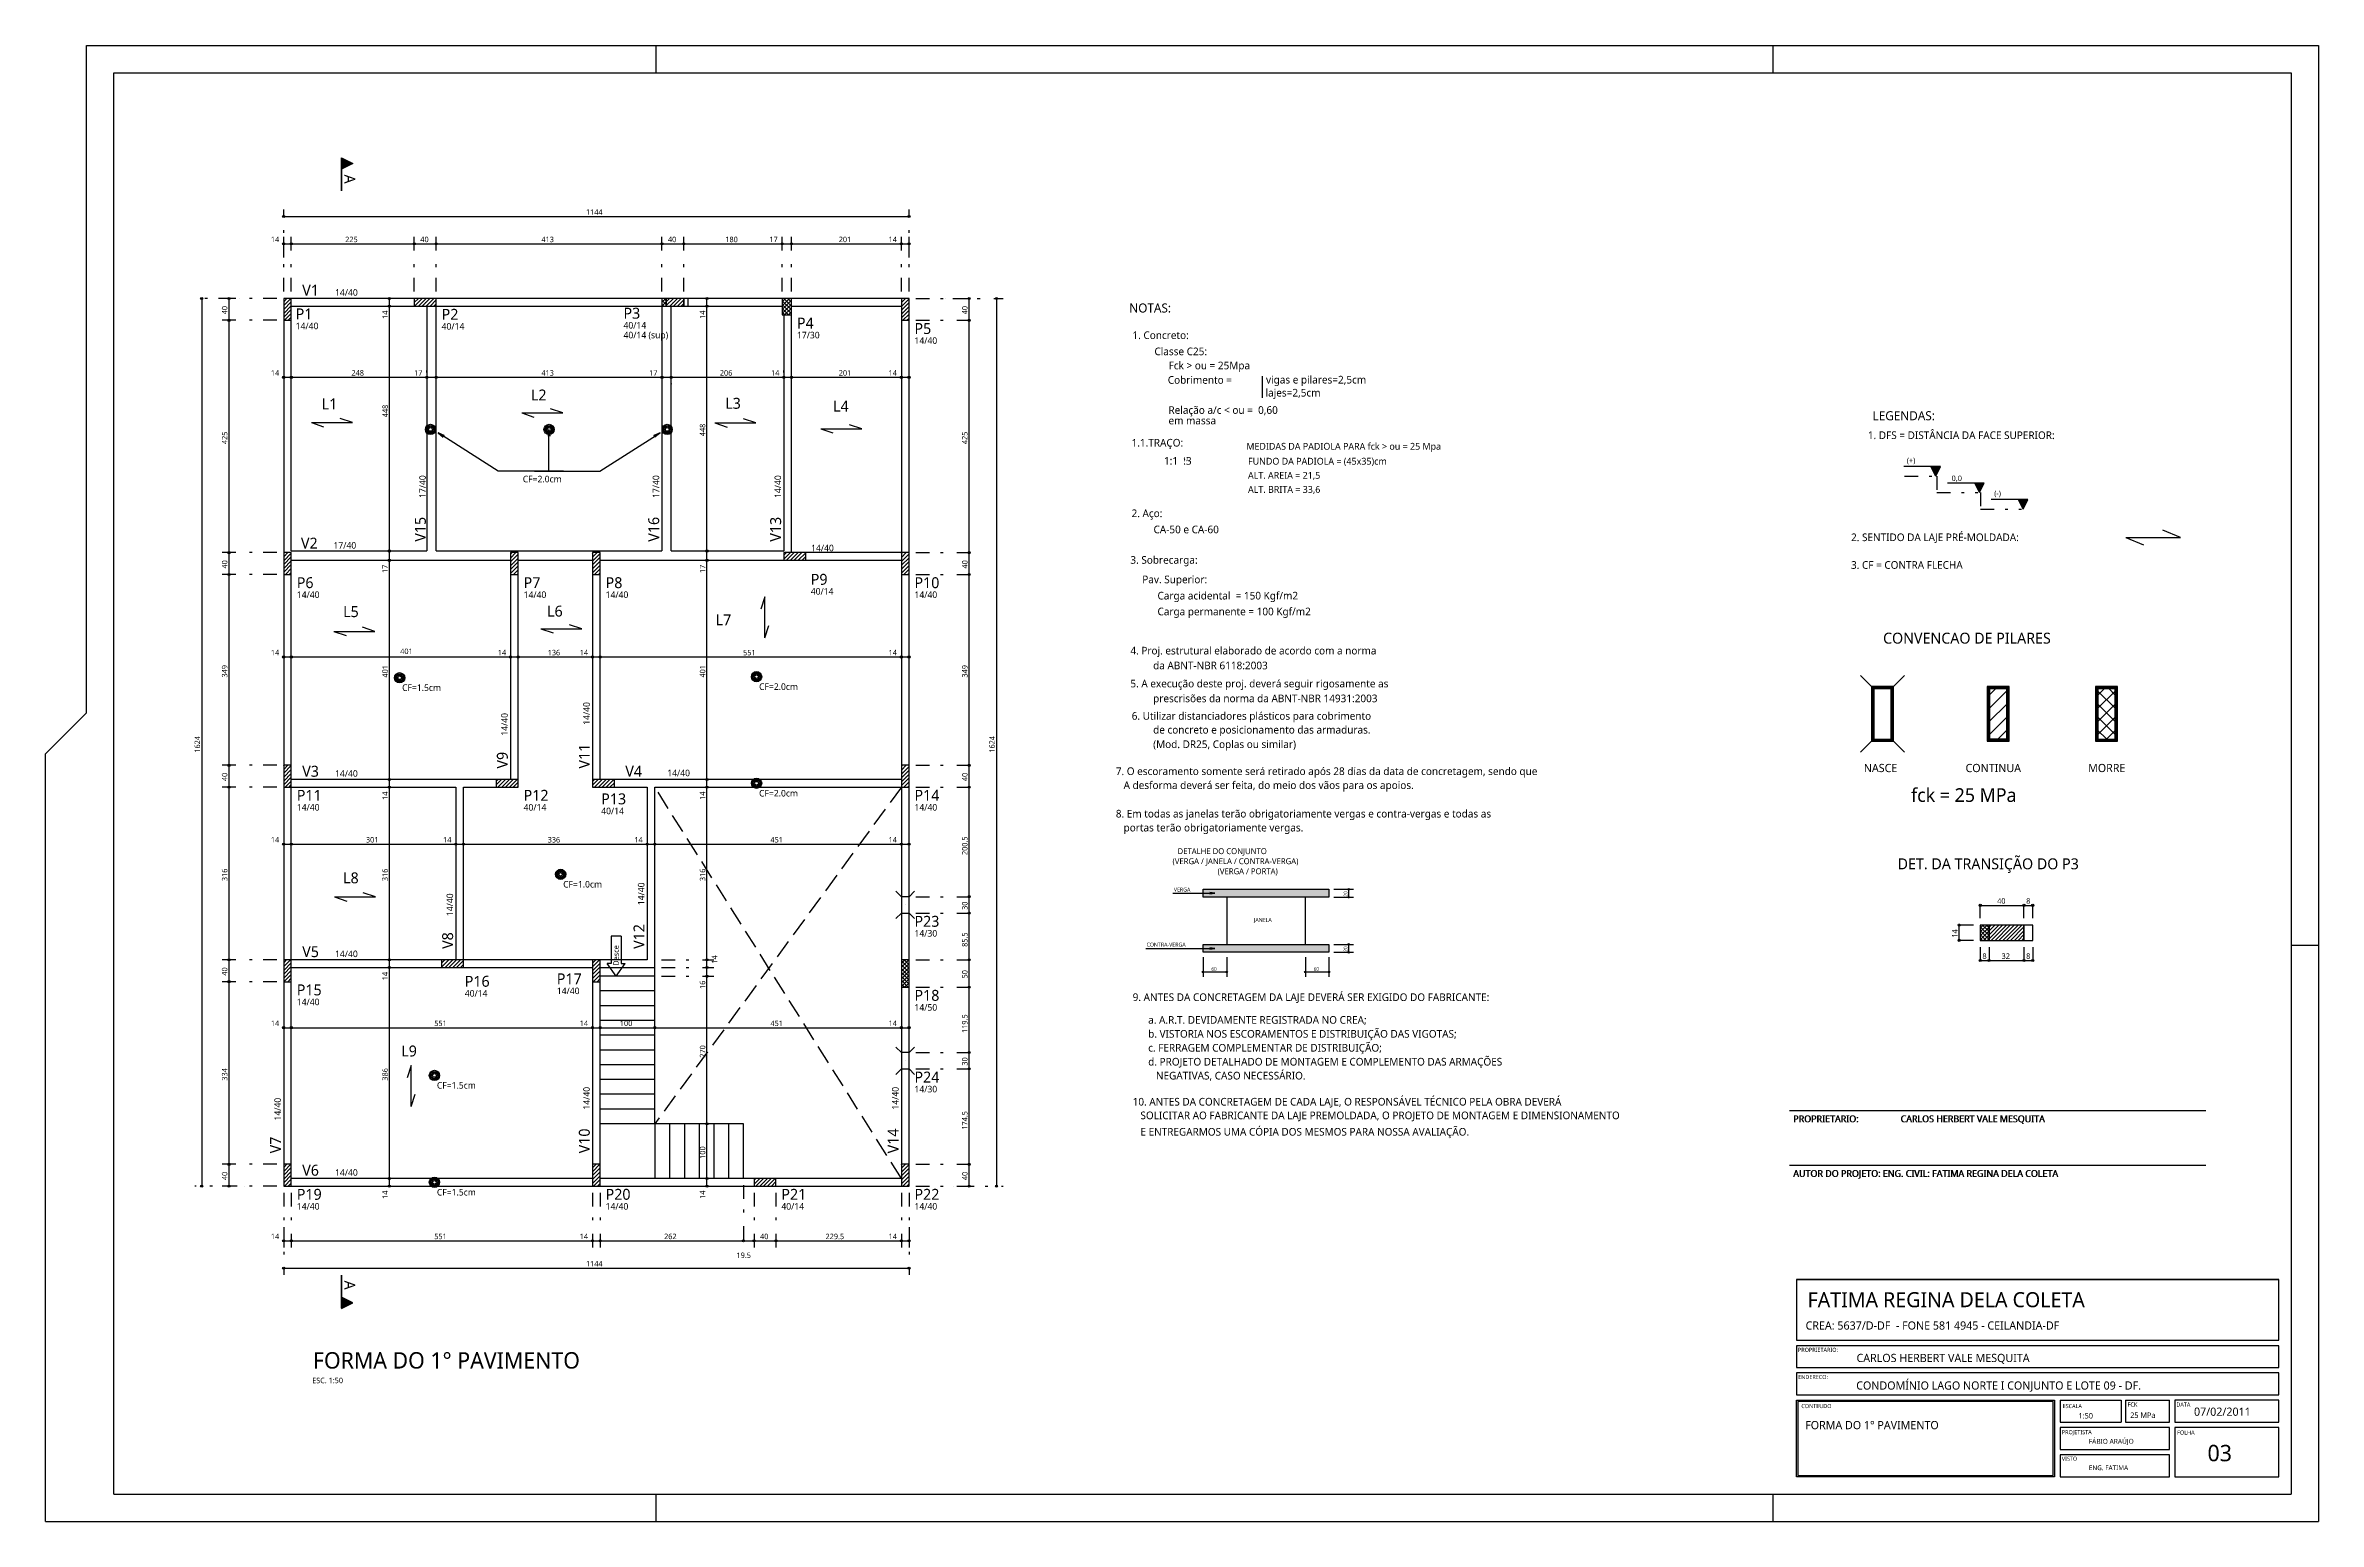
# Model space of a CAD drawing. Extents: x 6.3 to 89.5, y 0 to 54.
import ezdxf

# ---------------------------------------------------------------- set-up
doc = ezdxf.new("R2010")
doc.units = 0
doc.header["$MEASUREMENT"] = 0
for name, pattern in [('ESTILO_TQS_0001', [1, 0.7, -0.3]), ('ESTILO_TQS_0003', [1.5, 0.5, -0.4, 0.1, -0.5]), ('ESTILO_TQS_0004', [2, 0.5, -0.4, 0.1, -0.4, 0.1, -0.5])]:
    doc.linetypes.add(name, pattern=pattern)
for name, color, linetype in [('1', 1, 'CONTINUOUS'), ('10', 10, 'CONTINUOUS'), ('12', 12, 'CONTINUOUS'), ('2', 2, 'CONTINUOUS'), ('3', 3, 'CONTINUOUS'), ('4', 4, 'CONTINUOUS'), ('5', 5, 'CONTINUOUS'), ('6', 6, 'CONTINUOUS')]:
    doc.layers.add(name, color=color, linetype=linetype)
doc.styles.add('TQS_LUCIDA_SANS_UNICODE', font='L_10646.TTF')

msp = doc.modelspace()

# ---------------------------------------------------------------- texts
at = {"layer": '1', "linetype": 'Continuous', "style": 'TQS_LUCIDA_SANS_UNICODE'}
for s, height, p in [('1144', 0.2, (26.107, 47.813)), ('14', 0.2, (14.58, 46.813)), ('225', 0.2, (17.297, 46.813)), ('40', 0.2, (20.047, 46.813)), ('413', 0.2, (24.477, 46.813)), ('40', 0.2, (29.107, 46.813)), ('180', 0.2, (31.207, 46.813)), ('17', 0.2, (32.82, 46.813)), ('201', 0.2, (35.357, 46.813)), ('14', 0.2, (37.18, 46.813)), ('14', 0.2, (14.58, 41.929)), ('248', 0.2, (17.527, 41.929)), ('17', 0.2, (19.82, 41.929)), ('413', 0.2, (24.477, 41.929)), ('17', 0.2, (28.42, 41.929)), ('206', 0.2, (31.007, 41.929)), ('14', 0.2, (32.88, 41.929)), ('201', 0.2, (35.357, 41.929)), ('14', 0.2, (37.18, 41.929)), ('(+)', 0.2, (74.434, 38.723)), ('0,0', 0.2, (76.077, 38.072)), ('(-)', 0.2, (77.634, 37.523)), ('CONVENCAO DE PILARES', 0.4, (73.566, 32.123)), ('14', 0.2, (14.58, 31.695)), ('401', 0.2, (19.312, 31.742)), ('14', 0.2, (22.88, 31.695)), ('136', 0.2, (24.707, 31.695)), ('14', 0.2, (25.88, 31.695)), ('551', 0.2, (31.857, 31.695)), ('14', 0.2, (37.18, 31.695)), ('NASCE', 0.3, (72.862, 27.422)), ('CONTINUA', 0.3, (76.584, 27.422)), ('MORRE', 0.3, (81.07, 27.422)), ('14', 0.2, (14.58, 24.847)), ('301', 0.2, (18.057, 24.847)), ('14', 0.2, (20.88, 24.847)), ('336', 0.2, (24.707, 24.847)), ('14', 0.2, (27.88, 24.847)), ('451', 0.2, (32.857, 24.847)), ('14', 0.2, (37.18, 24.847)), ('40', 0.2, (77.743, 22.607)), ('8', 0.2, (78.803, 22.607)), ('60', 0.1296, (48.989, 20.152)), ('60', 0.1296, (52.733, 20.152)), ('8', 0.2, (77.203, 20.588)), ('32', 0.2, (77.903, 20.588)), ('8', 0.2, (78.803, 20.588)), ('14', 0.2, (14.58, 18.13)), ('551', 0.2, (20.557, 18.13)), ('14', 0.2, (25.88, 18.13)), ('100', 0.2, (27.347, 18.13)), ('451', 0.2, (32.857, 18.13)), ('14', 0.2, (37.18, 18.13)), ('14', 0.2, (14.58, 10.333)), ('551', 0.2, (20.557, 10.333)), ('14', 0.2, (25.88, 10.333)), ('262', 0.2, (28.967, 10.333)), ('40', 0.2, (32.477, 10.333)), ('229.5', 0.2, (34.872, 10.333)), ('14', 0.2, (37.18, 10.333)), ('1144', 0.2, (26.107, 9.333)), ('19.5', 0.2, (31.616, 9.643)), ('CARLOS HERBERT VALE MESQUITA', 0.3, (72.595, 5.836)), ('ESC. 1:50', 0.2, (16.089, 5.063)), ('CONDOMÍNIO LAGO NORTE I CONJUNTO E LOTE 09 - DF.', 0.3, (72.584, 4.827)), ('07/02/2011', 0.3, (84.943, 3.87)), ('1:50', 0.2, (80.718, 3.771)), ('25 MPa', 0.2, (82.609, 3.79))]:
    msp.add_text(s, height=height, dxfattribs=at).set_placement(p)
for s, height, p in [('40', 0.2, (12.987, 44.173)), ('14', 0.2, (18.856, 44.006)), ('14', 0.2, (30.474, 44.006)), ('40', 0.2, (40.067, 44.173)), ('448', 0.2, (18.861, 40.408)), ('448', 0.2, (30.474, 39.713)), ('425', 0.2, (12.987, 39.423)), ('425', 0.2, (40.067, 39.423)), ('40', 0.2, (12.987, 34.873)), ('17', 0.2, (18.856, 34.706)), ('17', 0.2, (30.474, 34.706)), ('40', 0.2, (40.067, 34.873)), ('349', 0.2, (12.987, 30.883)), ('401', 0.2, (18.856, 30.883)), ('401', 0.2, (30.474, 30.883)), ('349', 0.2, (40.067, 30.883)), ('1624', 0.2, (11.987, 28.133)), ('1624', 0.2, (41.067, 28.133)), ('40', 0.2, (12.987, 27.093)), ('14', 0.2, (18.856, 26.406)), ('14', 0.2, (30.474, 26.406)), ('40', 0.2, (40.067, 27.093)), ('200.5', 0.2, (40.067, 24.388)), ('316', 0.2, (12.987, 23.433)), ('316', 0.2, (18.856, 23.433)), ('316', 0.2, (30.474, 23.433)), ('30', 0.2, (40.067, 22.383)), ('20', 0.1296, (53.964, 22.864)), ('14', 0.2, (76.291, 21.364)), ('Desce', 0.2, (27.309, 20.339)), ('85.5', 0.2, (40.067, 21.028)), ('20', 0.1296, (53.963, 20.849)), ('40', 0.2, (12.987, 19.973)), ('14', 0.2, (18.856, 19.806)), ('14', 0.2, (30.912, 20.413)), ('50', 0.2, (40.067, 19.873)), ('16', 0.2, (30.474, 19.486)), ('119.5', 0.2, (40.067, 17.878)), ('270', 0.2, (30.474, 16.973)), ('30', 0.2, (40.067, 16.683)), ('334', 0.2, (12.987, 16.133)), ('386', 0.2, (18.856, 16.133)), ('174.5', 0.2, (40.067, 14.338)), ('100', 0.2, (30.474, 13.273)), ('40', 0.2, (12.987, 12.493)), ('40', 0.2, (40.067, 12.493)), ('14', 0.2, (18.856, 11.806)), ('14', 0.2, (30.474, 11.806))]:
    msp.add_text(s, height=height, rotation=90, dxfattribs=at).set_placement(p)
at = {"layer": '2', "linetype": 'Continuous', "style": 'TQS_LUCIDA_SANS_UNICODE'}
for s, height, p in [('(VERGA / JANELA / CONTRA-VERGA)', 0.216, (47.568, 24.054)), ('        DETALHE DO CONJUNTO', 0.216, (47.168, 24.421)), ('(VERGA / PORTA)', 0.216, (49.216, 23.686)), ('VERGA', 0.144, (47.619, 23.053)), ('JANELA', 0.144, (50.549, 21.939)), ('CONTRA-VERGA', 0.144, (46.62, 21.037)), ('CREA: 5637/D-DF  - FONE 581 4945 - CEILANDIA-DF', 0.3, (70.732, 7.023)), ('PROPRIETARIO:', 0.15, (70.453, 6.208)), ('ENDERECO:', 0.15, (70.46, 5.213)), ('CONTEUDO', 0.15, (70.577, 4.15)), ('ESCALA', 0.15, (80.136, 4.15)), ('FCK', 0.15, (82.514, 4.206)), ('DATA', 0.15, (84.298, 4.206)), ('PROJETISTA', 0.15, (80.108, 3.195)), ('FOLHA ', 0.15, (84.326, 3.181)), ('FÁBIO ARAÚJO', 0.18, (81.091, 2.845)), ('VISTO', 0.15, (80.108, 2.225)), ('ENG. FATIMA', 0.175, (81.096, 1.88))]:
    msp.add_text(s, height=height, dxfattribs=at).set_placement(p)
at = {"layer": '3', "linetype": 'Continuous', "style": 'TQS_LUCIDA_SANS_UNICODE'}
for s, height, rotation, p in [('A', 0.4, 270, (17.266, 49.287)), ('17/40', 0.24, 90, (20.247, 37.453)), ('17/40', 0.24, 90, (28.787, 37.453)), ('14/40', 0.24, 90, (33.247, 37.453)), ('14/40', 0.24, 90, (26.247, 29.153)), ('14/40', 0.24, 90, (23.247, 28.753)), ('14/40', 0.24, 90, (28.247, 22.553)), ('14/40', 0.24, 90, (21.247, 22.153)), ('14/40', 0.24, 90, (26.247, 15.073)), ('14/40', 0.24, 90, (37.547, 15.073)), ('14/40', 0.24, 90, (14.947, 14.673)), ('A', 0.4, 270, (17.266, 8.817))]:
    msp.add_text(s, height=height, rotation=rotation, dxfattribs=at).set_placement(p)
for s, height, p in [('14/40', 0.24, (16.927, 44.853)), ('NOTAS:', 0.33, (45.987, 44.239)), ('14/40', 0.24, (15.487, 43.628)), ('40/14', 0.24, (20.827, 43.613)), ('40/14', 0.24, (27.481, 43.653)), ('40/14 (sup)', 0.24, (27.481, 43.293)), ('17/30', 0.24, (33.827, 43.293)), ('14/40', 0.24, (38.127, 43.093)), ('1. Concreto:', 0.28, (46.104, 43.268)), ('Classe C25:', 0.28, (46.908, 42.676)), ('Fck > ou = 25Mpa', 0.28, (47.427, 42.161)), ('Cobrimento = ', 0.28, (47.396, 41.632)), ('vigas e pilares=2,5cm', 0.28, (50.989, 41.641)), ('Relação a/c < ou =  0,60', 0.28, (47.42, 40.53)), ('lajes=2,5cm', 0.28, (50.972, 41.164)), ('em massa', 0.28, (47.422, 40.146)), ('1. DFS = DISTÂNCIA DA FACE SUPERIOR:', 0.28, (73.009, 39.609)), ('LEGENDAS:', 0.33, (73.182, 40.297)), ('1.1.TRAÇO:', 0.28, (46.07, 39.334)), ('MEDIDAS DA PADIOLA PARA fck > ou = 25 Mpa', 0.25, (50.271, 39.218)), ('CF=2.0cm', 0.24, (23.796, 38.025)), ('1:1  :3', 0.28, (47.256, 38.672)), ('1/2', 0.15, (47.953, 38.789)), ('ALT. AREIA = 21,5', 0.25, (50.331, 38.156)), ('FUNDO DA PADIOLA = (45x35)cm', 0.25, (50.331, 38.672)), ('ALT. BRITA = 33,6', 0.25, (50.331, 37.64)), ('2. Aço:', 0.28, (46.07, 36.752)), ('17/40', 0.24, (16.869, 35.599)), ('CA-50 e CA-60', 0.28, (46.874, 36.161)), ('   2. SENTIDO DA LAJE PRÉ-MOLDADA:   ', 0.28, (72.11, 35.874)), ('14/40', 0.24, (34.345, 35.502)), ('3. Sobrecarga:', 0.28, (46.027, 35.046)), ('   3. CF = CONTRA FLECHA', 0.28, (72.11, 34.861)), ('40/14', 0.24, (34.333, 33.916)), ('Pav. Superior:', 0.28, (46.463, 34.332)), ('14/40', 0.24, (15.527, 33.793)), ('14/40', 0.24, (23.827, 33.793)), ('14/40', 0.24, (26.827, 33.793)), ('14/40', 0.24, (38.127, 33.793)), ('Carga acidental  = 150 Kgf/m2', 0.28, (47.019, 33.738)), ('Carga permanente = 100 Kgf/m2', 0.28, (47.019, 33.159)), ('4. Proj. estrutural elaborado de acordo com a norma', 0.28, (46.027, 31.727)), ('5. A execução deste proj. deverá seguir rigosamente as', 0.28, (46.027, 30.522)), ('da ABNT-NBR 6118:2003', 0.28, (46.86, 31.184)), ('CF=1.5cm', 0.24, (19.381, 30.393)), ('CF=2.0cm', 0.24, (32.442, 30.43)), ('prescrisões da norma da ABNT-NBR 14931:2003', 0.28, (46.86, 29.979)), ('6. Utilizar distanciadores plásticos para cobrimento ', 0.28, (46.076, 29.338)), ('de concreto e posicionamento das armaduras.', 0.28, (46.86, 28.832)), ('(Mod. DR25, Coplas ou similar)', 0.28, (46.86, 28.302)), ('14/40', 0.24, (16.927, 27.253)), ('14/40', 0.24, (29.082, 27.272)), ('   7. O escoramento somente será retirado após 28 dias da data de concretagem, sendo que', 0.28, (45.21, 27.314)), ('CF=2.0cm', 0.24, (32.442, 26.53)), ('      A desforma deverá ser feita, do meio dos vãos para os apoios.', 0.28, (45.21, 26.804)), ('fck = 25 MPa', 0.5, (74.59, 26.332)), ('14/40', 0.24, (15.527, 26.013)), ('40/14', 0.24, (23.827, 26.013)), ('40/14', 0.24, (26.666, 25.882)), ('14/40', 0.24, (38.127, 26.013)), ('   8. Em todas as janelas terão obrigatoriamente vergas e contra-vergas e todas as', 0.28, (45.21, 25.761)), ('      portas terão obrigatoriamente vergas.', 0.28, (45.21, 25.251)), ('CF=1.0cm', 0.24, (25.273, 23.199)), ('14/30', 0.24, (38.127, 21.403)), ('14/40', 0.24, (16.927, 20.653)), ('14/40', 0.24, (15.527, 18.893)), ('40/14', 0.24, (21.673, 19.207)), ('14/40', 0.24, (25.041, 19.298)), ('9. ANTES DA CONCRETAGEM DA LAJE DEVERÁ SER EXIGIDO DO FABRICANTE:', 0.28, (46.11, 19.046)), ('14/50', 0.24, (38.127, 18.693)), ('      a. A.R.T. DEVIDAMENTE REGISTRADA NO CREA;', 0.28, (46.11, 18.215)), ('      c. FERRAGEM COMPLEMENTAR DE DISTRIBUIÇÃO;', 0.28, (46.11, 17.195)), ('      b. VISTORIA NOS ESCORAMENTOS E DISTRIBUIÇÃO DAS VIGOTAS;', 0.28, (46.11, 17.705)), ('      d. PROJETO DETALHADO DE MONTAGEM E COMPLEMENTO DAS ARMAÇÕES ', 0.28, (46.11, 16.685)), ('CF=1.5cm', 0.24, (20.654, 15.841)), ('14/30', 0.24, (38.127, 15.703)), ('         NEGATIVAS, CASO NECESSÁRIO.', 0.28, (46.11, 16.175)), ('10. ANTES DA CONCRETAGEM DE CADA LAJE, O RESPONSÁVEL TÉCNICO PELA OBRA DEVERÁ', 0.28, (46.11, 15.221)), ('   SOLICITAR AO FABRICANTE DA LAJE PREMOLDADA, O PROJETO DE MONTAGEM E DIMENSIONAMENTO', 0.28, (46.11, 14.721)), ('   E ENTREGARMOS UMA CÓPIA DOS MESMOS PARA NOSSA AVALIAÇÃO.', 0.28, (46.11, 14.121)), ('PROPRIETARIO:', 0.25, (70.273, 14.61)), ('PROPRIETARIO:', 0.25, (70.293, 14.61)), ('CARLOS HERBERT VALE MESQUITA', 0.25, (74.2, 14.61)), ('CARLOS HERBERT VALE MESQUITA', 0.25, (74.22, 14.61)), ('14/40', 0.24, (16.927, 12.653)), ('AUTOR DO PROJETO: ENG. CIVIL: FATIMA REGINA DELA COLETA', 0.25, (70.273, 12.61)), ('AUTOR DO PROJETO: ENG. CIVIL: FATIMA REGINA DELA COLETA', 0.25, (70.293, 12.61)), ('14/40', 0.24, (15.527, 11.413)), ('CF=1.5cm', 0.24, (20.654, 11.93)), ('14/40', 0.24, (26.827, 11.413)), ('40/14', 0.24, (33.257, 11.413)), ('14/40', 0.24, (38.127, 11.413))]:
    msp.add_text(s, height=height, dxfattribs=at).set_placement(p)
at = {"layer": '4', "linetype": 'Continuous', "style": 'TQS_LUCIDA_SANS_UNICODE'}
for s, height, p in [('FATIMA REGINA DELA COLETA', 0.55, (70.804, 7.842)), ('FORMA DO 1%%d PAVIMENTO', 0.3, (70.718, 3.379)), ('03', 0.6, (85.438, 2.205))]:
    msp.add_text(s, height=height, dxfattribs=at).set_placement(p)
at = {"layer": '5', "linetype": 'Continuous', "style": 'TQS_LUCIDA_SANS_UNICODE'}
for s, p in [('V1', (15.727, 44.853)), ('P1', (15.487, 43.988)), ('P2', (20.827, 43.973)), ('P3', (27.481, 44.013)), ('P4', (33.827, 43.653)), ('P5', (38.127, 43.453)), ('L1', (16.438, 40.693)), ('L2', (24.093, 41.02)), ('L3', (31.203, 40.717)), ('L4', (35.149, 40.614)), ('V2', (15.68, 35.599)), ('P6', (15.527, 34.153)), ('P7', (23.827, 34.153)), ('P8', (26.827, 34.153)), ('P9', (34.333, 34.276)), ('P10', (38.127, 34.153)), ('L5', (17.223, 33.094)), ('L6', (24.686, 33.113)), ('L7', (30.854, 32.797)), ('V3', (15.727, 27.253)), ('V4', (27.547, 27.253)), ('P11', (15.527, 26.373)), ('P12', (23.827, 26.373)), ('P13', (26.666, 26.242)), ('P14', (38.127, 26.373)), ('DET. DA TRANSIÇÃO DO P3', (74.1, 23.866)), ('L8', (17.222, 23.351)), ('P23', (38.127, 21.763)), ('V5', (15.727, 20.653)), ('P16', (21.673, 19.567)), ('P17', (25.041, 19.658)), ('P15', (15.527, 19.253)), ('P18', (38.127, 19.053)), ('L9', (19.35, 17.018)), ('P24', (38.127, 16.063)), ('V6', (15.727, 12.653)), ('P19', (15.527, 11.773)), ('P20', (26.827, 11.773)), ('P21', (33.257, 11.773)), ('P22', (38.127, 11.773))]:
    msp.add_text(s, height=0.4, dxfattribs=at).set_placement(p)
for s, p in [('V15', (20.247, 35.853)), ('V16', (28.787, 35.853)), ('V13', (33.247, 35.853)), ('V11', (26.247, 27.553)), ('V9', (23.247, 27.553)), ('V12', (28.247, 20.953)), ('V8', (21.247, 20.953)), ('V10', (26.247, 13.473)), ('V14', (37.547, 13.473)), ('V7', (14.947, 13.473))]:
    msp.add_text(s, height=0.4, rotation=90, dxfattribs=at).set_placement(p)
at = {"layer": '6', "linetype": 'Continuous', "style": 'TQS_LUCIDA_SANS_UNICODE'}
msp.add_text('FORMA DO 1%%d PAVIMENTO', height=0.6, dxfattribs=at).set_placement((16.116, 5.597))

# ---------------------------------------------------------------- linework, layer by layer
at = {"layer": '1', "linetype": 'Continuous'}
for p, q in [((7.831, 54.01), (89.5, 54.01)), ((7.831, 29.588), (7.831, 54.01)), ((28.67, 54.01), (28.67, 53.01)), ((69.537, 54.01), (69.537, 53.01)), ((89.5, 54.01), (89.5, 0)), ((15.047, 47.753), (37.927, 47.753)), ((15.047, 46.753), (15.327, 46.753)), ((15.327, 46.753), (19.827, 46.753)), ((19.827, 46.753), (20.627, 46.753)), ((20.627, 46.753), (28.887, 46.753)), ((28.887, 46.753), (29.687, 46.753)), ((29.687, 46.753), (33.287, 46.753)), ((33.287, 46.753), (33.627, 46.753)), ((33.627, 46.753), (37.647, 46.753)), ((37.647, 46.753), (37.927, 46.753)), ((15.047, 46.003), (15.047, 46.003)), ((37.927, 46.003), (37.927, 46.003)), ((12.047, 44.753), (12.047, 12.273)), ((13.047, 43.953), (13.047, 44.753)), ((13.413, 44.753), (13.413, 44.753)), ((15.047, 44.491), (15.309, 44.753)), ((15.047, 44.632), (15.167, 44.753)), ((15.047, 44.753), (15.047, 44.753)), ((15.047, 44.753), (15.047, 44.753)), ((15.047, 44.35), (15.327, 44.63)), ((15.047, 44.208), (15.327, 44.488)), ((15.047, 44.067), (15.327, 44.347)), ((15.074, 43.953), (15.327, 44.205)), ((15.187, 44.353), (15.187, 44.353)), ((15.327, 44.753), (15.327, 44.753)), ((15.327, 44.753), (15.327, 44.753)), ((18.916, 44.473), (18.916, 44.753)), ((18.916, 44.753), (18.916, 44.753)), ((18.916, 44.473), (18.916, 44.473)), ((18.916, 35.513), (18.916, 44.473)), ((18.916, 44.473), (18.916, 44.473)), ((19.827, 44.604), (19.976, 44.753)), ((19.827, 44.746), (19.834, 44.753)), ((19.827, 44.753), (19.827, 44.753)), ((19.827, 44.753), (19.827, 44.753)), ((19.837, 44.473), (20.117, 44.753)), ((19.979, 44.473), (20.259, 44.753)), ((20.12, 44.473), (20.4, 44.753)), ((20.227, 44.613), (20.227, 44.613)), ((20.261, 44.473), (20.541, 44.753)), ((20.403, 44.473), (20.627, 44.697)), ((20.544, 44.473), (20.627, 44.556)), ((20.627, 44.753), (20.627, 44.753)), ((20.627, 44.753), (20.627, 44.753)), ((28.887, 44.753), (28.887, 44.753)), ((28.887, 44.753), (28.887, 44.753)), ((28.887, 44.613), (29.027, 44.753)), ((28.887, 44.687), (29.047, 44.527)), ((28.887, 44.545), (28.96, 44.473)), ((28.888, 44.473), (29.047, 44.632)), ((28.963, 44.753), (29.047, 44.668)), ((29.03, 44.473), (29.047, 44.49)), ((29.047, 44.49), (29.31, 44.753)), ((29.047, 44.632), (29.168, 44.753)), ((29.171, 44.473), (29.451, 44.753)), ((29.287, 44.613), (29.287, 44.613)), ((29.312, 44.473), (29.592, 44.753)), ((29.447, 44.613), (29.447, 44.613)), ((29.454, 44.473), (29.687, 44.706)), ((29.595, 44.473), (29.687, 44.565)), ((29.687, 44.753), (29.687, 44.753)), ((29.687, 44.753), (29.687, 44.753)), ((30.534, 44.473), (30.534, 44.753)), ((30.534, 44.753), (30.534, 44.753)), ((30.534, 44.473), (30.534, 44.473)), ((30.534, 35.513), (30.534, 44.473)), ((30.534, 44.473), (30.534, 44.473)), ((33.287, 44.488), (33.552, 44.753)), ((33.287, 44.629), (33.411, 44.753)), ((33.287, 44.753), (33.287, 44.753)), ((33.287, 44.753), (33.287, 44.753)), ((33.287, 44.346), (33.627, 44.686)), ((33.287, 44.671), (33.627, 44.331)), ((33.287, 44.205), (33.627, 44.545)), ((33.287, 44.529), (33.627, 44.189)), ((33.287, 44.388), (33.522, 44.153)), ((33.287, 44.247), (33.381, 44.153)), ((33.347, 44.753), (33.627, 44.472)), ((33.376, 44.153), (33.627, 44.403)), ((33.457, 44.453), (33.457, 44.453)), ((33.488, 44.753), (33.627, 44.614)), ((33.518, 44.153), (33.627, 44.262)), ((33.627, 44.753), (33.627, 44.753)), ((33.627, 44.753), (33.627, 44.753)), ((37.647, 44.605), (37.795, 44.753)), ((37.647, 44.746), (37.653, 44.753)), ((37.647, 44.753), (37.647, 44.753)), ((37.647, 44.753), (37.647, 44.753)), ((37.647, 44.464), (37.927, 44.744)), ((37.647, 44.322), (37.927, 44.602)), ((37.647, 44.181), (37.927, 44.461)), ((37.647, 44.039), (37.927, 44.319)), ((37.702, 43.953), (37.927, 44.178)), ((37.787, 44.353), (37.787, 44.353)), ((37.927, 44.753), (37.927, 44.753)), ((37.927, 44.753), (37.927, 44.753)), ((39.277, 44.753), (39.277, 44.753)), ((40.127, 43.953), (40.127, 44.753)), ((41.127, 44.753), (41.127, 12.273)), ((13.047, 35.453), (13.047, 43.953)), ((15.047, 43.953), (15.047, 43.953)), ((15.047, 43.953), (15.047, 43.953)), ((15.216, 43.953), (15.327, 44.064)), ((37.843, 43.953), (37.927, 44.036)), ((37.927, 43.953), (37.927, 43.953)), ((37.927, 43.953), (37.927, 43.953)), ((40.127, 35.453), (40.127, 43.953)), ((15.047, 41.869), (15.327, 41.869)), ((15.047, 41.869), (15.047, 41.869)), ((15.077, 41.869), (20.537, 41.869)), ((15.327, 41.869), (15.327, 41.869)), ((15.327, 41.869), (15.327, 41.869)), ((20.037, 41.869), (20.877, 41.869)), ((20.287, 42.041), (20.287, 42.119)), ((20.287, 42.041), (20.287, 42.119)), ((20.287, 41.791), (20.287, 41.791)), ((20.287, 41.791), (20.287, 41.791)), ((20.627, 41.869), (28.887, 41.869)), ((20.627, 41.869), (20.627, 41.869)), ((20.627, 41.869), (20.627, 41.869)), ((28.637, 41.869), (29.477, 41.869)), ((28.887, 41.905), (28.887, 41.905)), ((28.887, 41.869), (28.887, 41.869)), ((28.977, 41.869), (33.597, 41.869)), ((29.227, 41.888), (29.227, 41.888)), ((29.227, 41.888), (29.227, 41.888)), ((29.227, 41.638), (29.227, 41.619)), ((29.227, 41.638), (29.227, 41.619)), ((33.347, 41.869), (33.627, 41.869)), ((33.347, 41.869), (33.347, 41.869)), ((33.347, 41.798), (33.347, 41.798)), ((33.627, 41.869), (37.647, 41.869)), ((37.647, 42.048), (37.647, 42.048)), ((37.647, 42.048), (37.647, 42.048)), ((37.647, 41.869), (37.927, 41.869)), ((33.627, 41.513), (33.627, 41.513)), ((33.627, 41.513), (33.627, 41.513)), ((37.927, 41.548), (37.927, 41.548)), ((75.669, 38.599), (74.325, 38.599)), ((75.494, 38.249), (75.319, 38.599)), ((75.335, 38.568), (75.654, 38.568)), ((75.35, 38.536), (75.638, 38.536)), ((75.366, 38.505), (75.622, 38.505)), ((75.382, 38.474), (75.607, 38.474)), ((75.397, 38.443), (75.591, 38.443)), ((75.413, 38.412), (75.576, 38.412)), ((75.428, 38.38), (75.56, 38.38)), ((75.444, 38.349), (75.544, 38.349)), ((75.46, 38.318), (75.529, 38.318)), ((75.475, 38.287), (75.513, 38.287)), ((75.494, 38.249), (75.669, 38.599)), ((77.269, 37.999), (75.925, 37.999)), ((77.094, 37.649), (76.919, 37.999)), ((76.935, 37.968), (77.254, 37.968)), ((76.95, 37.936), (77.238, 37.936)), ((76.966, 37.905), (77.222, 37.905)), ((76.982, 37.874), (77.207, 37.874)), ((76.997, 37.843), (77.191, 37.843)), ((77.013, 37.812), (77.176, 37.812)), ((77.028, 37.78), (77.16, 37.78)), ((77.044, 37.749), (77.144, 37.749)), ((77.06, 37.718), (77.129, 37.718)), ((77.075, 37.687), (77.113, 37.687)), ((77.094, 37.649), (77.269, 37.999)), ((78.869, 37.399), (77.525, 37.399)), ((78.694, 37.049), (78.519, 37.399)), ((78.535, 37.368), (78.854, 37.368)), ((78.55, 37.336), (78.838, 37.336)), ((78.566, 37.305), (78.822, 37.305)), ((78.582, 37.274), (78.807, 37.274)), ((78.597, 37.243), (78.791, 37.243)), ((78.613, 37.212), (78.776, 37.212)), ((78.628, 37.18), (78.76, 37.18)), ((78.644, 37.149), (78.744, 37.149)), ((78.66, 37.118), (78.729, 37.118)), ((78.675, 37.087), (78.713, 37.087)), ((78.694, 37.049), (78.869, 37.399)), ((13.047, 34.653), (13.047, 35.453)), ((15.047, 35.299), (15.201, 35.453)), ((15.047, 35.44), (15.06, 35.453)), ((15.047, 35.453), (15.047, 35.453)), ((15.047, 35.453), (15.047, 35.453)), ((15.047, 35.157), (15.327, 35.437)), ((15.047, 35.016), (15.327, 35.296)), ((15.047, 34.874), (15.327, 35.154)), ((15.047, 34.733), (15.327, 35.013)), ((15.187, 35.053), (15.187, 35.053)), ((18.916, 35.173), (18.916, 35.513)), ((18.916, 35.513), (18.916, 35.513)), ((18.916, 35.513), (18.916, 35.513)), ((18.916, 27.153), (18.916, 35.173)), ((18.916, 35.173), (18.916, 35.173)), ((18.916, 35.173), (18.916, 35.173)), ((23.347, 35.255), (23.545, 35.453)), ((23.347, 35.396), (23.404, 35.453)), ((23.347, 35.113), (23.627, 35.393)), ((23.347, 34.972), (23.627, 35.252)), ((23.347, 34.83), (23.627, 35.11)), ((23.347, 34.689), (23.627, 34.969)), ((23.487, 35.053), (23.487, 35.053)), ((26.347, 35.285), (26.515, 35.453)), ((26.347, 35.426), (26.373, 35.453)), ((26.347, 35.143), (26.627, 35.423)), ((26.347, 35.002), (26.627, 35.282)), ((26.347, 34.861), (26.627, 35.141)), ((26.347, 34.719), (26.627, 34.999)), ((26.487, 35.053), (26.487, 35.053)), ((30.534, 35.173), (30.534, 35.513)), ((30.534, 35.513), (30.534, 35.513)), ((30.534, 35.513), (30.534, 35.513)), ((30.534, 27.153), (30.534, 35.173)), ((30.534, 35.173), (30.534, 35.173)), ((30.534, 35.173), (30.534, 35.173)), ((33.347, 35.214), (33.586, 35.453)), ((33.347, 35.355), (33.445, 35.453)), ((33.447, 35.173), (33.727, 35.453)), ((33.589, 35.173), (33.869, 35.453)), ((33.73, 35.173), (34.01, 35.453)), ((33.747, 35.313), (33.747, 35.313)), ((33.872, 35.173), (34.147, 35.448)), ((34.013, 35.173), (34.147, 35.307)), ((37.647, 35.271), (37.829, 35.453)), ((37.647, 35.413), (37.687, 35.453)), ((37.647, 35.13), (37.927, 35.41)), ((37.647, 34.988), (37.927, 35.268)), ((37.647, 34.847), (37.927, 35.127)), ((37.647, 34.706), (37.927, 34.986)), ((37.787, 35.053), (37.787, 35.053)), ((37.927, 35.453), (37.927, 35.453)), ((37.927, 35.453), (37.927, 35.453)), ((40.127, 34.653), (40.127, 35.453)), ((13.047, 27.673), (13.047, 34.653)), ((15.047, 34.653), (15.047, 34.653)), ((15.047, 34.653), (15.047, 34.653)), ((15.108, 34.653), (15.327, 34.872)), ((15.25, 34.653), (15.327, 34.73)), ((23.452, 34.653), (23.627, 34.828)), ((23.594, 34.653), (23.627, 34.686)), ((26.422, 34.653), (26.627, 34.858)), ((26.563, 34.653), (26.627, 34.716)), ((37.736, 34.653), (37.927, 34.844)), ((37.877, 34.653), (37.927, 34.703)), ((37.927, 34.653), (37.927, 34.653)), ((37.927, 34.653), (37.927, 34.653)), ((40.127, 27.673), (40.127, 34.653)), ((15.047, 31.635), (15.327, 31.635)), ((15.047, 31.635), (15.047, 31.635)), ((15.327, 31.635), (15.327, 31.635)), ((15.327, 31.635), (23.347, 31.635)), ((15.327, 31.635), (15.327, 31.635)), ((23.347, 31.635), (23.627, 31.635)), ((23.347, 31.635), (23.347, 31.635)), ((23.347, 31.635), (23.347, 31.635)), ((23.627, 31.635), (23.627, 31.635)), ((23.627, 31.635), (26.347, 31.635)), ((23.627, 31.635), (23.627, 31.635)), ((26.347, 31.635), (26.347, 31.635)), ((26.347, 31.635), (26.627, 31.635)), ((26.347, 31.635), (26.347, 31.635)), ((26.627, 31.635), (26.627, 31.635)), ((26.627, 31.635), (37.647, 31.635)), ((26.627, 31.635), (26.627, 31.635)), ((37.647, 31.635), (37.647, 31.635)), ((37.647, 31.635), (37.927, 31.635)), ((37.647, 31.635), (37.647, 31.635)), ((37.927, 31.635), (37.927, 31.635)), ((73.142, 30.55), (72.746, 30.951)), ((73.944, 30.55), (74.346, 30.951)), ((73.944, 30.55), (73.142, 30.55)), ((73.142, 30.55), (73.142, 28.553)), ((73.944, 30.509), (73.142, 30.509)), ((73.944, 30.474), (73.142, 30.474)), ((73.182, 30.55), (73.182, 28.553)), ((73.223, 30.55), (73.223, 28.553)), ((73.863, 28.553), (73.863, 30.55)), ((73.904, 28.553), (73.904, 30.55)), ((73.944, 28.553), (73.944, 30.55)), ((78.177, 30.555), (77.374, 30.555)), ((77.374, 30.555), (77.374, 28.553)), ((77.374, 30.159), (77.77, 30.555)), ((78.177, 30.514), (77.374, 30.514)), ((78.177, 30.479), (77.374, 29.676)), ((78.177, 30.474), (77.374, 30.474)), ((77.374, 29.199), (78.177, 29.996)), ((77.415, 30.555), (77.415, 28.553)), ((77.455, 30.555), (77.455, 28.553)), ((78.095, 28.553), (78.095, 30.555)), ((78.136, 28.553), (78.136, 30.555)), ((78.177, 28.553), (78.177, 30.555)), ((82.146, 30.55), (81.344, 30.55)), ((81.344, 30.55), (81.344, 28.553)), ((81.344, 30.154), (81.74, 30.55)), ((82.146, 30.509), (81.344, 30.509)), ((82.146, 30.474), (81.344, 30.474)), ((82.146, 30.474), (81.344, 29.676)), ((82.146, 29.676), (81.344, 30.474)), ((81.344, 29.194), (82.146, 29.996)), ((81.344, 29.996), (82.146, 29.194)), ((81.384, 30.55), (81.384, 28.553)), ((81.425, 30.55), (81.425, 28.553)), ((81.75, 30.55), (82.146, 30.154)), ((82.065, 28.553), (82.065, 30.55)), ((82.106, 28.553), (82.106, 30.55)), ((82.146, 28.553), (82.146, 30.55)), ((6.331, 28.088), (7.831, 29.588)), ((78.177, 29.519), (77.374, 28.716)), ((82.146, 29.514), (81.344, 28.711)), ((82.146, 28.711), (81.344, 29.514)), ((73.142, 28.553), (72.746, 28.152)), ((73.142, 28.63), (73.944, 28.63)), ((73.142, 28.589), (73.944, 28.589)), ((73.142, 28.553), (73.944, 28.553)), ((73.944, 28.553), (74.346, 28.152)), ((77.374, 28.635), (78.177, 28.635)), ((77.374, 28.594), (78.177, 28.594)), ((77.374, 28.553), (78.177, 28.553)), ((77.694, 28.553), (78.177, 29.036)), ((81.344, 29.031), (81.826, 28.553)), ((81.344, 28.63), (82.146, 28.63)), ((81.344, 28.589), (82.146, 28.589)), ((81.344, 28.553), (82.146, 28.553)), ((81.664, 28.553), (82.146, 29.031)), ((6.331, 0), (6.331, 28.088)), ((13.047, 26.873), (13.047, 27.673)), ((15.047, 27.52), (15.199, 27.673)), ((15.047, 27.662), (15.058, 27.673)), ((15.047, 27.673), (15.047, 27.673)), ((15.047, 27.673), (15.047, 27.673)), ((15.047, 27.379), (15.327, 27.659)), ((15.047, 27.238), (15.327, 27.518)), ((37.647, 27.493), (37.827, 27.673)), ((37.647, 27.634), (37.685, 27.673)), ((37.647, 27.352), (37.927, 27.632)), ((37.647, 27.21), (37.927, 27.49)), ((37.927, 27.673), (37.927, 27.673)), ((37.927, 27.673), (37.927, 27.673)), ((40.127, 26.873), (40.127, 27.673)), ((13.047, 20.553), (13.047, 26.873)), ((15.047, 27.096), (15.327, 27.376)), ((15.047, 26.955), (15.327, 27.235)), ((15.047, 26.873), (15.047, 26.873)), ((15.047, 26.873), (15.047, 26.873)), ((15.106, 26.873), (15.327, 27.093)), ((15.187, 27.273), (15.187, 27.273)), ((15.248, 26.873), (15.327, 26.952)), ((18.916, 26.873), (18.916, 27.153)), ((18.916, 27.153), (18.916, 27.153)), ((18.916, 27.153), (18.916, 27.153)), ((18.916, 20.553), (18.916, 26.873)), ((18.916, 26.873), (18.916, 26.873)), ((18.916, 26.873), (18.916, 26.873)), ((22.827, 26.957), (23.023, 27.153)), ((22.827, 27.098), (22.882, 27.153)), ((22.885, 26.873), (23.165, 27.153)), ((23.026, 26.873), (23.306, 27.153)), ((23.167, 26.873), (23.447, 27.153)), ((23.227, 27.013), (23.227, 27.013)), ((23.309, 26.873), (23.589, 27.153)), ((23.45, 26.873), (23.627, 27.049)), ((23.592, 26.873), (23.627, 26.908)), ((26.347, 26.941), (26.559, 27.153)), ((26.347, 27.082), (26.417, 27.153)), ((26.42, 26.873), (26.7, 27.153)), ((26.562, 26.873), (26.842, 27.153)), ((26.703, 26.873), (26.983, 27.153)), ((26.747, 27.013), (26.747, 27.013)), ((26.844, 26.873), (27.124, 27.153)), ((26.986, 26.873), (27.147, 27.034)), ((27.127, 26.873), (27.147, 26.893)), ((30.534, 26.873), (30.534, 27.153)), ((30.534, 27.153), (30.534, 27.153)), ((30.534, 27.153), (30.534, 27.153)), ((30.534, 20.553), (30.534, 26.873)), ((30.534, 26.873), (30.534, 26.873)), ((30.534, 26.873), (30.534, 26.873)), ((37.647, 27.069), (37.927, 27.349)), ((37.647, 26.927), (37.927, 27.207)), ((37.734, 26.873), (37.927, 27.066)), ((37.787, 27.273), (37.787, 27.273)), ((37.875, 26.873), (37.927, 26.924)), ((37.927, 26.873), (37.927, 26.873)), ((37.927, 26.873), (37.927, 26.873)), ((40.127, 22.863), (40.127, 26.873)), ((15.047, 24.787), (15.327, 24.787)), ((15.047, 24.787), (15.047, 24.787)), ((15.327, 24.787), (15.327, 24.787)), ((15.327, 24.787), (21.347, 24.787)), ((15.327, 24.787), (15.327, 24.787)), ((21.347, 24.787), (21.347, 24.787)), ((21.347, 24.787), (21.627, 24.787)), ((21.347, 24.787), (21.347, 24.787)), ((21.627, 24.787), (21.627, 24.787)), ((21.627, 24.787), (28.347, 24.787)), ((21.627, 24.787), (21.627, 24.787)), ((28.347, 24.787), (28.347, 24.787)), ((28.347, 24.787), (28.627, 24.787)), ((28.347, 24.787), (28.347, 24.787)), ((28.627, 24.787), (28.627, 24.787)), ((28.627, 24.787), (37.647, 24.787)), ((28.627, 24.787), (28.627, 24.787)), ((37.647, 24.787), (37.647, 24.787)), ((37.647, 24.787), (37.927, 24.787)), ((37.647, 24.787), (37.647, 24.787)), ((37.927, 24.787), (37.927, 24.787)), ((37.647, 22.863), (37.447, 23.063)), ((37.787, 22.563), (37.787, 22.563)), ((37.927, 22.863), (38.127, 23.063)), ((37.927, 22.863), (37.927, 22.863)), ((37.927, 22.863), (37.927, 22.863)), ((40.127, 22.263), (40.127, 22.863)), ((53.474, 23.133), (54.194, 23.133)), ((53.474, 22.845), (54.194, 22.845)), ((54.014, 22.845), (54.014, 23.133)), ((77.123, 22.547), (78.723, 22.547)), ((78.723, 22.547), (79.043, 22.547)), ((37.647, 22.263), (37.447, 22.063)), ((37.927, 22.263), (38.127, 22.063)), ((37.927, 22.263), (37.927, 22.263)), ((37.927, 22.263), (37.927, 22.263)), ((40.127, 20.553), (40.127, 22.263)), ((76.351, 21.264), (76.351, 21.824)), ((77.123, 21.573), (77.374, 21.824)), ((77.123, 21.715), (77.233, 21.824)), ((77.123, 21.824), (77.123, 21.824)), ((77.123, 21.824), (77.123, 21.824)), ((77.123, 21.765), (77.443, 21.445)), ((77.123, 21.432), (77.443, 21.752)), ((77.206, 21.824), (77.443, 21.586)), ((77.347, 21.824), (77.443, 21.728)), ((77.443, 21.327), (77.94, 21.824)), ((77.443, 21.469), (77.799, 21.824)), ((77.443, 21.61), (77.657, 21.824)), ((77.443, 21.752), (77.516, 21.824)), ((77.521, 21.264), (78.081, 21.824)), ((77.663, 21.264), (78.223, 21.824)), ((77.804, 21.264), (78.364, 21.824)), ((77.946, 21.264), (78.506, 21.824)), ((78.087, 21.264), (78.647, 21.824)), ((78.229, 21.264), (78.723, 21.759)), ((78.723, 21.824), (78.723, 21.824)), ((78.723, 21.824), (78.723, 21.824)), ((79.043, 21.824), (79.043, 21.824)), ((27.029, 21.419), (27.029, 20.419)), ((27.393, 21.419), (27.029, 21.419)), ((27.393, 21.419), (27.393, 20.419)), ((53.474, 21.117), (54.194, 21.117)), ((53.474, 20.829), (54.194, 20.829)), ((54.014, 20.829), (54.014, 21.117)), ((77.123, 21.623), (77.443, 21.303)), ((77.123, 21.29), (77.443, 21.61)), ((77.123, 21.482), (77.341, 21.264)), ((77.123, 21.341), (77.2, 21.264)), ((77.123, 21.264), (77.123, 21.264)), ((77.123, 21.264), (77.123, 21.264)), ((77.239, 21.264), (77.443, 21.469)), ((77.38, 21.264), (77.443, 21.327)), ((77.443, 21.264), (77.443, 21.264)), ((77.443, 21.264), (77.443, 21.264)), ((77.923, 21.544), (77.923, 21.544)), ((78.243, 21.544), (78.243, 21.544)), ((78.37, 21.264), (78.723, 21.618)), ((78.511, 21.264), (78.723, 21.476)), ((78.653, 21.264), (78.723, 21.335)), ((78.723, 21.264), (78.723, 21.264)), ((78.723, 21.264), (78.723, 21.264)), ((79.043, 21.264), (79.043, 21.264)), ((88.5, 21.088), (89.5, 21.088)), ((13.047, 19.753), (13.047, 20.553)), ((15.047, 20.308), (15.292, 20.553)), ((15.047, 20.449), (15.15, 20.553)), ((15.047, 20.553), (15.047, 20.553)), ((15.047, 20.553), (15.047, 20.553)), ((15.047, 20.167), (15.327, 20.447)), ((15.047, 20.025), (15.327, 20.305)), ((15.047, 19.884), (15.327, 20.164)), ((15.058, 19.753), (15.327, 20.022)), ((15.187, 20.153), (15.187, 20.153)), ((18.916, 20.273), (18.916, 20.553)), ((18.916, 20.553), (18.916, 20.553)), ((18.916, 20.553), (18.916, 20.553)), ((18.916, 12.553), (18.916, 20.273)), ((18.916, 20.273), (18.916, 20.273)), ((18.916, 20.273), (18.916, 20.273)), ((20.827, 20.29), (21.09, 20.553)), ((20.827, 20.431), (20.949, 20.553)), ((20.952, 20.273), (21.232, 20.553)), ((21.093, 20.273), (21.373, 20.553)), ((21.227, 20.413), (21.227, 20.413)), ((21.234, 20.273), (21.514, 20.553)), ((21.376, 20.273), (21.627, 20.524)), ((21.517, 20.273), (21.627, 20.383)), ((26.347, 20.294), (26.606, 20.553)), ((26.347, 20.436), (26.464, 20.553)), ((26.347, 20.153), (26.627, 20.433)), ((26.347, 20.011), (26.627, 20.291)), ((26.347, 19.87), (26.627, 20.15)), ((26.371, 19.753), (26.627, 20.009)), ((26.487, 20.153), (26.487, 20.153)), ((27.214, 19.953), (26.881, 20.419)), ((27.029, 20.419), (26.881, 20.419)), ((27.214, 19.953), (27.548, 20.419)), ((27.393, 20.419), (27.548, 20.419)), ((28.627, 20.553), (28.627, 20.553)), ((28.627, 20.553), (28.627, 20.553)), ((28.627, 14.553), (28.627, 20.273)), ((28.627, 20.273), (28.627, 20.273)), ((28.627, 20.273), (28.627, 20.273)), ((30.534, 20.273), (30.534, 20.553)), ((30.534, 19.953), (30.534, 20.273)), ((37.647, 20.281), (37.919, 20.553)), ((37.647, 20.422), (37.778, 20.553)), ((37.647, 20.512), (37.927, 20.232)), ((37.647, 20.139), (37.927, 20.419)), ((37.647, 20.37), (37.927, 20.09)), ((37.647, 19.998), (37.927, 20.278)), ((37.647, 20.229), (37.927, 19.949)), ((37.647, 19.856), (37.927, 20.136)), ((37.647, 20.088), (37.927, 19.808)), ((37.647, 19.715), (37.927, 19.995)), ((37.748, 20.553), (37.927, 20.373)), ((37.787, 20.053), (37.787, 20.053)), ((37.889, 20.553), (37.927, 20.515)), ((37.927, 20.553), (37.927, 20.553)), ((37.927, 20.553), (37.927, 20.553)), ((40.127, 19.553), (40.127, 20.553)), ((48.686, 20.649), (48.686, 19.929)), ((48.686, 20.109), (49.55, 20.109)), ((49.55, 20.649), (49.55, 19.929)), ((52.43, 20.649), (52.43, 19.929)), ((52.43, 20.109), (53.294, 20.109)), ((53.294, 20.649), (53.294, 19.929)), ((77.123, 20.528), (77.443, 20.528)), ((77.443, 20.528), (78.723, 20.528)), ((78.723, 20.528), (79.043, 20.528)), ((13.047, 13.073), (13.047, 19.753)), ((15.047, 19.753), (15.047, 19.753)), ((15.047, 19.753), (15.047, 19.753)), ((15.199, 19.753), (15.327, 19.881)), ((26.513, 19.753), (26.627, 19.867)), ((28.627, 19.953), (26.637, 19.953)), ((28.627, 19.413), (26.637, 19.413)), ((28.627, 19.953), (28.627, 19.953)), ((28.627, 19.953), (28.627, 19.953)), ((30.534, 14.553), (30.534, 19.953)), ((37.647, 19.946), (37.927, 19.666)), ((37.647, 19.573), (37.927, 19.853)), ((37.647, 19.805), (37.899, 19.553)), ((37.647, 19.663), (37.758, 19.553)), ((37.768, 19.553), (37.927, 19.712)), ((37.909, 19.553), (37.927, 19.571)), ((37.927, 19.553), (37.927, 19.553)), ((37.927, 19.553), (37.927, 19.553)), ((40.127, 17.163), (40.127, 19.553)), ((28.627, 18.873), (26.637, 18.873)), ((28.627, 18.333), (26.637, 18.333)), ((15.047, 18.07), (15.327, 18.07)), ((15.047, 18.07), (15.047, 18.07)), ((15.327, 18.07), (15.327, 18.07)), ((15.327, 18.07), (26.347, 18.07)), ((15.327, 18.07), (15.327, 18.07)), ((26.347, 18.07), (26.347, 18.07)), ((26.347, 18.07), (26.627, 18.07)), ((26.347, 18.07), (26.347, 18.07)), ((26.627, 18.07), (26.627, 18.07)), ((26.627, 18.07), (28.627, 18.07)), ((26.627, 18.07), (26.627, 18.07)), ((28.627, 17.793), (26.637, 17.793)), ((28.627, 18.07), (28.627, 18.07)), ((28.627, 18.07), (37.647, 18.07)), ((28.627, 18.07), (28.627, 18.07)), ((37.647, 18.07), (37.647, 18.07)), ((37.647, 18.07), (37.927, 18.07)), ((37.647, 18.07), (37.647, 18.07)), ((37.927, 18.07), (37.927, 18.07)), ((28.627, 17.253), (26.637, 17.253)), ((28.627, 16.713), (26.637, 16.713)), ((37.647, 17.163), (37.447, 17.363)), ((37.787, 16.863), (37.787, 16.863)), ((37.927, 17.163), (38.127, 17.363)), ((37.927, 17.163), (37.927, 17.163)), ((37.927, 17.163), (37.927, 17.163)), ((40.127, 16.563), (40.127, 17.163)), ((28.627, 16.173), (26.637, 16.173)), ((37.647, 16.563), (37.447, 16.363)), ((37.927, 16.563), (38.127, 16.363)), ((37.927, 16.563), (37.927, 16.563)), ((37.927, 16.563), (37.927, 16.563)), ((40.127, 13.073), (40.127, 16.563)), ((28.627, 15.633), (26.637, 15.633)), ((28.627, 15.093), (26.637, 15.093)), ((70.142, 15.046), (85.381, 15.046)), ((28.627, 14.553), (26.637, 14.553)), ((31.867, 14.553), (28.627, 14.553)), ((28.627, 14.553), (28.627, 12.563)), ((29.167, 14.553), (29.167, 12.563)), ((29.707, 14.553), (29.707, 12.563)), ((30.247, 14.553), (30.247, 12.563)), ((30.534, 12.553), (30.534, 14.553)), ((30.534, 14.553), (30.534, 14.553)), ((30.534, 14.553), (30.534, 14.553)), ((30.787, 14.553), (30.787, 12.563)), ((31.327, 14.553), (31.327, 12.563)), ((31.867, 12.563), (31.867, 14.553)), ((13.047, 12.273), (13.047, 13.073)), ((15.047, 12.813), (15.307, 13.073)), ((15.047, 12.954), (15.166, 13.073)), ((15.047, 13.073), (15.047, 13.073)), ((15.047, 13.073), (15.047, 13.073)), ((15.047, 12.671), (15.327, 12.951)), ((15.047, 12.53), (15.327, 12.81)), ((15.047, 12.388), (15.327, 12.668)), ((15.073, 12.273), (15.327, 12.527)), ((15.187, 12.673), (15.187, 12.673)), ((18.916, 12.273), (18.916, 12.553)), ((18.916, 12.553), (18.916, 12.553)), ((18.916, 12.553), (18.916, 12.553)), ((26.347, 12.799), (26.621, 13.073)), ((26.347, 12.94), (26.479, 13.073)), ((26.347, 12.657), (26.627, 12.937)), ((26.347, 12.516), (26.627, 12.796)), ((26.347, 12.375), (26.627, 12.655)), ((26.387, 12.273), (26.627, 12.513)), ((26.487, 12.673), (26.487, 12.673)), ((30.534, 12.273), (30.534, 12.553)), ((30.534, 12.553), (30.534, 12.553)), ((30.534, 12.553), (30.534, 12.553)), ((31.867, 12.563), (31.867, 12.563)), ((31.867, 12.563), (31.867, 12.563)), ((32.257, 12.345), (32.465, 12.553)), ((32.257, 12.486), (32.323, 12.553)), ((32.326, 12.273), (32.606, 12.553)), ((32.468, 12.273), (32.748, 12.553)), ((32.609, 12.273), (32.889, 12.553)), ((32.751, 12.273), (33.031, 12.553)), ((37.647, 12.927), (37.793, 13.073)), ((37.647, 13.068), (37.652, 13.073)), ((37.647, 12.785), (37.927, 13.065)), ((37.647, 12.644), (37.927, 12.924)), ((37.647, 12.502), (37.927, 12.782)), ((37.647, 12.361), (37.927, 12.641)), ((37.7, 12.273), (37.927, 12.5)), ((37.787, 12.673), (37.787, 12.673)), ((37.927, 13.073), (37.927, 13.073)), ((37.927, 13.073), (37.927, 13.073)), ((40.127, 12.273), (40.127, 13.073)), ((70.142, 13.045), (85.381, 13.045)), ((13.599, 12.273), (13.599, 12.273)), ((15.047, 12.273), (15.047, 12.273)), ((15.047, 12.273), (15.047, 12.273)), ((15.214, 12.273), (15.327, 12.386)), ((15.327, 12.273), (15.327, 12.273)), ((15.327, 12.273), (15.327, 12.273)), ((18.916, 12.273), (18.916, 12.273)), ((26.347, 12.273), (26.347, 12.273)), ((26.347, 12.273), (26.347, 12.273)), ((26.528, 12.273), (26.627, 12.372)), ((26.627, 12.273), (26.627, 12.273)), ((26.627, 12.273), (26.627, 12.273)), ((30.534, 12.273), (30.534, 12.273)), ((32.257, 12.273), (32.257, 12.273)), ((32.257, 12.273), (32.257, 12.273)), ((32.657, 12.413), (32.657, 12.413)), ((32.892, 12.273), (33.057, 12.438)), ((33.033, 12.273), (33.057, 12.296)), ((33.057, 12.273), (33.057, 12.273)), ((33.057, 12.273), (33.057, 12.273)), ((37.647, 12.273), (37.647, 12.273)), ((37.647, 12.273), (37.647, 12.273)), ((37.842, 12.273), (37.927, 12.358)), ((37.927, 12.273), (37.927, 12.273)), ((37.927, 12.273), (37.927, 12.273)), ((39.565, 12.273), (39.565, 12.273)), ((15.047, 11.023), (15.047, 11.023)), ((37.927, 11.023), (37.927, 11.023)), ((15.047, 10.273), (15.327, 10.273)), ((15.327, 10.273), (26.347, 10.273)), ((26.347, 10.273), (26.627, 10.273)), ((26.627, 10.273), (31.867, 10.273)), ((31.867, 10.273), (32.257, 10.273)), ((32.257, 10.273), (33.057, 10.273)), ((33.057, 10.273), (37.647, 10.273)), ((37.647, 10.273), (37.927, 10.273)), ((15.047, 9.273), (37.927, 9.273)), ((28.67, 1), (28.67, 0)), ((69.537, 1), (69.537, 0)), ((6.331, 0), (89.5, 0))]:
    msp.add_line(p, q, dxfattribs=at)
at = {"layer": '1', "linetype": 'ESTILO_TQS_0003'}
for p, q in [((15.047, 46.253), (15.047, 48.003)), ((37.927, 46.253), (37.927, 48.003)), ((15.047, 45.003), (15.047, 47.003)), ((15.327, 45.003), (15.327, 47.003)), ((15.327, 45.003), (15.327, 47.003)), ((19.827, 45.003), (19.827, 47.003)), ((19.827, 45.003), (19.827, 47.003)), ((20.627, 45.003), (20.627, 47.003)), ((20.627, 45.003), (20.627, 47.003)), ((28.887, 45.003), (28.887, 47.003)), ((28.887, 45.003), (28.887, 47.003)), ((29.687, 45.003), (29.687, 47.003)), ((29.687, 45.003), (29.687, 47.003)), ((33.287, 45.003), (33.287, 47.003)), ((33.287, 45.003), (33.287, 47.003)), ((33.627, 45.003), (33.627, 47.003)), ((33.627, 45.003), (33.627, 47.003)), ((37.647, 45.003), (37.647, 47.003)), ((37.647, 45.003), (37.647, 47.003)), ((37.927, 45.003), (37.927, 47.003)), ((13.163, 44.753), (11.797, 44.753)), ((14.797, 44.753), (12.797, 44.753)), ((38.177, 44.753), (40.377, 44.753)), ((39.527, 44.753), (41.377, 44.753)), ((14.797, 43.953), (12.797, 43.953)), ((14.797, 43.953), (12.797, 43.953)), ((38.177, 43.953), (40.377, 43.953)), ((38.177, 43.953), (40.377, 43.953)), ((28.887, 41.655), (28.887, 41.619)), ((33.347, 42.048), (33.347, 42.119)), ((33.627, 41.763), (33.627, 42.119)), ((33.627, 41.763), (33.627, 42.119)), ((37.647, 41.798), (37.647, 41.619)), ((37.647, 41.798), (37.647, 41.619)), ((37.927, 41.798), (37.927, 42.119)), ((14.797, 35.453), (12.797, 35.453)), ((14.797, 35.453), (12.797, 35.453)), ((38.177, 35.453), (40.377, 35.453)), ((38.177, 35.453), (40.377, 35.453)), ((14.797, 34.653), (12.797, 34.653)), ((14.797, 34.653), (12.797, 34.653)), ((38.177, 34.653), (40.377, 34.653)), ((38.177, 34.653), (40.377, 34.653)), ((14.797, 27.673), (12.797, 27.673)), ((14.797, 27.673), (12.797, 27.673)), ((38.177, 27.673), (40.377, 27.673)), ((38.177, 27.673), (40.377, 27.673)), ((14.797, 26.873), (12.797, 26.873)), ((14.797, 26.873), (12.797, 26.873)), ((38.177, 26.873), (40.377, 26.873)), ((38.177, 26.873), (40.377, 26.873)), ((38.177, 22.863), (40.377, 22.863)), ((38.177, 22.863), (40.377, 22.863)), ((77.123, 22.074), (77.123, 22.797)), ((78.723, 22.074), (78.723, 22.797)), ((78.723, 22.074), (78.723, 22.797)), ((79.043, 22.074), (79.043, 22.797)), ((38.177, 22.263), (40.377, 22.263)), ((38.177, 22.263), (40.377, 22.263)), ((76.873, 21.824), (76.101, 21.824)), ((76.873, 21.264), (76.101, 21.264)), ((77.123, 21.014), (77.123, 20.278)), ((77.443, 21.014), (77.443, 20.278)), ((77.443, 21.014), (77.443, 20.278)), ((78.723, 21.014), (78.723, 20.278)), ((78.723, 21.014), (78.723, 20.278)), ((79.043, 21.014), (79.043, 20.278)), ((14.797, 20.553), (12.797, 20.553)), ((14.797, 20.553), (12.797, 20.553)), ((28.877, 20.553), (30.784, 20.553)), ((28.877, 20.553), (30.784, 20.553)), ((28.877, 20.273), (30.784, 20.273)), ((28.877, 20.273), (30.784, 20.273)), ((38.177, 20.553), (40.377, 20.553)), ((38.177, 20.553), (40.377, 20.553)), ((14.797, 19.753), (12.797, 19.753)), ((14.797, 19.753), (12.797, 19.753)), ((28.877, 19.953), (30.784, 19.953)), ((28.877, 19.953), (30.784, 19.953)), ((38.177, 19.553), (40.377, 19.553)), ((38.177, 19.553), (40.377, 19.553)), ((38.177, 17.163), (40.377, 17.163)), ((38.177, 17.163), (40.377, 17.163)), ((38.177, 16.563), (40.377, 16.563)), ((38.177, 16.563), (40.377, 16.563)), ((14.797, 13.073), (12.797, 13.073)), ((14.797, 13.073), (12.797, 13.073)), ((38.177, 13.073), (40.377, 13.073)), ((38.177, 13.073), (40.377, 13.073)), ((13.349, 12.273), (11.797, 12.273)), ((14.797, 12.273), (12.797, 12.273)), ((15.047, 12.023), (15.047, 10.023)), ((15.327, 12.023), (15.327, 10.023)), ((15.327, 12.023), (15.327, 10.023)), ((26.347, 12.023), (26.347, 10.023)), ((26.347, 12.023), (26.347, 10.023)), ((26.627, 12.023), (26.627, 10.023)), ((26.627, 12.023), (26.627, 10.023)), ((31.867, 12.313), (31.867, 10.023)), ((31.867, 12.313), (31.867, 10.023)), ((32.257, 12.023), (32.257, 10.023)), ((32.257, 12.023), (32.257, 10.023)), ((33.057, 12.023), (33.057, 10.023)), ((33.057, 12.023), (33.057, 10.023)), ((37.647, 12.023), (37.647, 10.023)), ((37.647, 12.023), (37.647, 10.023)), ((37.927, 12.023), (37.927, 10.023)), ((38.177, 12.273), (40.377, 12.273)), ((39.815, 12.273), (41.377, 12.273)), ((15.047, 10.773), (15.047, 9.023)), ((37.927, 10.773), (37.927, 9.023))]:
    msp.add_line(p, q, dxfattribs=at)
at = {"layer": '1', "linetype": 'ESTILO_TQS_0001'}
for p, q in [((37.647, 26.873), (28.627, 14.553)), ((37.647, 12.553), (28.627, 26.873))]:
    msp.add_line(p, q, dxfattribs=at)
at = {"layer": '1', "linetype": 'Continuous'}
for points in [[(24.754, 38.439), (24.754, 39.96), (24.787, 39.712), (24.754, 39.96), (24.722, 39.712)], [(25.286, 38.439), (22.894, 38.439), (20.695, 39.842), (20.921, 39.736), (20.695, 39.842), (20.886, 39.681)], [(24.229, 38.439), (26.62, 38.439), (28.819, 39.842), (28.593, 39.736), (28.819, 39.842), (28.628, 39.681)], [(47.58, 22.989), (49.118, 22.989), (48.94, 22.965), (49.118, 22.989), (48.94, 23.012)], [(49.55, 21.117), (52.43, 21.117), (52.43, 22.845), (49.55, 22.845), (49.55, 21.117)], [(46.589, 20.973), (49.118, 20.973), (48.94, 20.949), (49.118, 20.973), (48.94, 20.996)]]:
    msp.add_lwpolyline(points, dxfattribs=at)
for centre, radius in [((15.047, 47.753), 0.04), ((15.047, 47.753), 0.02), ((37.927, 47.753), 0.04), ((37.927, 47.753), 0.02), ((15.047, 46.753), 0.04), ((15.047, 46.753), 0.02), ((15.327, 46.753), 0.04), ((15.327, 46.753), 0.04), ((15.327, 46.753), 0.02), ((15.327, 46.753), 0.02), ((19.827, 46.753), 0.04), ((19.827, 46.753), 0.04), ((19.827, 46.753), 0.02), ((19.827, 46.753), 0.02), ((20.627, 46.753), 0.04), ((20.627, 46.753), 0.04), ((20.627, 46.753), 0.02), ((20.627, 46.753), 0.02), ((28.887, 46.753), 0.04), ((28.887, 46.753), 0.04), ((28.887, 46.753), 0.02), ((28.887, 46.753), 0.02), ((29.687, 46.753), 0.04), ((29.687, 46.753), 0.04), ((29.687, 46.753), 0.02), ((29.687, 46.753), 0.02), ((33.287, 46.753), 0.04), ((33.287, 46.753), 0.04), ((33.287, 46.753), 0.02), ((33.287, 46.753), 0.02), ((33.627, 46.753), 0.04), ((33.627, 46.753), 0.04), ((33.627, 46.753), 0.02), ((33.627, 46.753), 0.02), ((37.647, 46.753), 0.04), ((37.647, 46.753), 0.04), ((37.647, 46.753), 0.02), ((37.647, 46.753), 0.02), ((37.927, 46.753), 0.04), ((37.927, 46.753), 0.02), ((12.047, 44.753), 0.04), ((12.047, 44.753), 0.02), ((13.047, 44.753), 0.04), ((13.047, 44.753), 0.02), ((18.916, 44.753), 0.04), ((18.916, 44.473), 0.04), ((18.916, 44.473), 0.04), ((18.916, 44.753), 0.02), ((18.916, 44.473), 0.02), ((18.916, 44.473), 0.02), ((30.534, 44.753), 0.04), ((30.534, 44.473), 0.04), ((30.534, 44.473), 0.04), ((30.534, 44.753), 0.02), ((30.534, 44.473), 0.02), ((30.534, 44.473), 0.02), ((40.127, 44.753), 0.04), ((40.127, 44.753), 0.02), ((41.127, 44.753), 0.04), ((41.127, 44.753), 0.02), ((13.047, 43.953), 0.04), ((13.047, 43.953), 0.04), ((13.047, 43.953), 0.02), ((13.047, 43.953), 0.02), ((40.127, 43.953), 0.04), ((40.127, 43.953), 0.04), ((40.127, 43.953), 0.02), ((40.127, 43.953), 0.02), ((15.047, 41.869), 0.04), ((15.047, 41.869), 0.02), ((15.327, 41.869), 0.04), ((15.327, 41.869), 0.04), ((15.327, 41.869), 0.02), ((15.327, 41.869), 0.02), ((20.287, 41.869), 0.04), ((20.287, 41.869), 0.04), ((20.287, 41.869), 0.02), ((20.287, 41.869), 0.02), ((20.627, 41.869), 0.04), ((20.627, 41.869), 0.04), ((20.627, 41.869), 0.02), ((20.627, 41.869), 0.02), ((28.887, 41.869), 0.04), ((28.887, 41.869), 0.04), ((28.887, 41.869), 0.02), ((28.887, 41.869), 0.02), ((29.227, 41.869), 0.04), ((29.227, 41.869), 0.04), ((29.227, 41.869), 0.02), ((29.227, 41.869), 0.02), ((33.347, 41.869), 0.04), ((33.347, 41.869), 0.04), ((33.347, 41.869), 0.02), ((33.347, 41.869), 0.02), ((33.627, 41.869), 0.04), ((33.627, 41.869), 0.04), ((33.627, 41.869), 0.02), ((33.627, 41.869), 0.02), ((37.647, 41.869), 0.04), ((37.647, 41.869), 0.04), ((37.647, 41.869), 0.02), ((37.647, 41.869), 0.02), ((37.927, 41.869), 0.04), ((37.927, 41.869), 0.02), ((13.047, 35.453), 0.04), ((13.047, 35.453), 0.04), ((13.047, 35.453), 0.02), ((13.047, 35.453), 0.02), ((18.916, 35.513), 0.04), ((18.916, 35.513), 0.04), ((18.916, 35.173), 0.04), ((18.916, 35.173), 0.04), ((18.916, 35.513), 0.02), ((18.916, 35.513), 0.02), ((18.916, 35.173), 0.02), ((18.916, 35.173), 0.02), ((30.534, 35.513), 0.04), ((30.534, 35.513), 0.04), ((30.534, 35.173), 0.04), ((30.534, 35.173), 0.04), ((30.534, 35.513), 0.02), ((30.534, 35.513), 0.02), ((30.534, 35.173), 0.02), ((30.534, 35.173), 0.02), ((40.127, 35.453), 0.04), ((40.127, 35.453), 0.04), ((40.127, 35.453), 0.02), ((40.127, 35.453), 0.02), ((13.047, 34.653), 0.04), ((13.047, 34.653), 0.04), ((13.047, 34.653), 0.02), ((13.047, 34.653), 0.02), ((40.127, 34.653), 0.04), ((40.127, 34.653), 0.04), ((40.127, 34.653), 0.02), ((40.127, 34.653), 0.02), ((15.047, 31.635), 0.04), ((15.047, 31.635), 0.02), ((15.327, 31.635), 0.04), ((15.327, 31.635), 0.04), ((15.327, 31.635), 0.02), ((15.327, 31.635), 0.02), ((23.347, 31.635), 0.04), ((23.347, 31.635), 0.04), ((23.347, 31.635), 0.02), ((23.347, 31.635), 0.02), ((23.627, 31.635), 0.04), ((23.627, 31.635), 0.04), ((23.627, 31.635), 0.02), ((23.627, 31.635), 0.02), ((26.347, 31.635), 0.04), ((26.347, 31.635), 0.04), ((26.347, 31.635), 0.02), ((26.347, 31.635), 0.02), ((26.627, 31.635), 0.04), ((26.627, 31.635), 0.04), ((26.627, 31.635), 0.02), ((26.627, 31.635), 0.02), ((37.647, 31.635), 0.04), ((37.647, 31.635), 0.04), ((37.647, 31.635), 0.02), ((37.647, 31.635), 0.02), ((37.927, 31.635), 0.04), ((37.927, 31.635), 0.02), ((13.047, 27.673), 0.04), ((13.047, 27.673), 0.04), ((13.047, 27.673), 0.02), ((13.047, 27.673), 0.02), ((40.127, 27.673), 0.04), ((40.127, 27.673), 0.04), ((40.127, 27.673), 0.02), ((40.127, 27.673), 0.02), ((13.047, 26.873), 0.04), ((13.047, 26.873), 0.04), ((13.047, 26.873), 0.02), ((13.047, 26.873), 0.02), ((18.916, 27.153), 0.04), ((18.916, 27.153), 0.04), ((18.916, 26.873), 0.04), ((18.916, 26.873), 0.04), ((18.916, 27.153), 0.02), ((18.916, 27.153), 0.02), ((18.916, 26.873), 0.02), ((18.916, 26.873), 0.02), ((30.534, 27.153), 0.04), ((30.534, 27.153), 0.04), ((30.534, 26.873), 0.04), ((30.534, 26.873), 0.04), ((30.534, 27.153), 0.02), ((30.534, 27.153), 0.02), ((30.534, 26.873), 0.02), ((30.534, 26.873), 0.02), ((40.127, 26.873), 0.04), ((40.127, 26.873), 0.04), ((40.127, 26.873), 0.02), ((40.127, 26.873), 0.02), ((15.047, 24.787), 0.04), ((15.047, 24.787), 0.02), ((15.327, 24.787), 0.04), ((15.327, 24.787), 0.04), ((15.327, 24.787), 0.02), ((15.327, 24.787), 0.02), ((21.347, 24.787), 0.04), ((21.347, 24.787), 0.04), ((21.347, 24.787), 0.02), ((21.347, 24.787), 0.02), ((21.627, 24.787), 0.04), ((21.627, 24.787), 0.04), ((21.627, 24.787), 0.02), ((21.627, 24.787), 0.02), ((28.347, 24.787), 0.04), ((28.347, 24.787), 0.04), ((28.347, 24.787), 0.02), ((28.347, 24.787), 0.02), ((28.627, 24.787), 0.04), ((28.627, 24.787), 0.04), ((28.627, 24.787), 0.02), ((28.627, 24.787), 0.02), ((37.647, 24.787), 0.04), ((37.647, 24.787), 0.04), ((37.647, 24.787), 0.02), ((37.647, 24.787), 0.02), ((37.927, 24.787), 0.04), ((37.927, 24.787), 0.02), ((40.127, 22.863), 0.04), ((40.127, 22.863), 0.04), ((40.127, 22.863), 0.02), ((40.127, 22.863), 0.02), ((54.014, 23.133), 0.0288), ((54.014, 22.845), 0.0288), ((54.014, 23.133), 0.0144), ((54.014, 22.845), 0.0144), ((77.123, 22.547), 0.04), ((77.123, 22.547), 0.02), ((78.723, 22.547), 0.04), ((78.723, 22.547), 0.04), ((78.723, 22.547), 0.02), ((78.723, 22.547), 0.02), ((79.043, 22.547), 0.04), ((79.043, 22.547), 0.02), ((40.127, 22.263), 0.04), ((40.127, 22.263), 0.04), ((40.127, 22.263), 0.02), ((40.127, 22.263), 0.02), ((76.351, 21.824), 0.04), ((76.351, 21.824), 0.02), ((54.014, 21.117), 0.0288), ((54.014, 20.829), 0.0288), ((54.014, 21.117), 0.0144), ((54.014, 20.829), 0.0144), ((76.351, 21.264), 0.04), ((76.351, 21.264), 0.02), ((13.047, 20.553), 0.04), ((13.047, 20.553), 0.04), ((13.047, 20.553), 0.02), ((13.047, 20.553), 0.02), ((18.916, 20.553), 0.04), ((18.916, 20.553), 0.04), ((18.916, 20.273), 0.04), ((18.916, 20.273), 0.04), ((18.916, 20.553), 0.02), ((18.916, 20.553), 0.02), ((18.916, 20.273), 0.02), ((18.916, 20.273), 0.02), ((30.534, 20.553), 0.04), ((30.534, 20.553), 0.04), ((30.534, 20.273), 0.04), ((30.534, 20.273), 0.04), ((30.534, 19.953), 0.04), ((30.534, 19.953), 0.04), ((30.534, 20.553), 0.02), ((30.534, 20.553), 0.02), ((30.534, 20.273), 0.02), ((30.534, 20.273), 0.02), ((30.534, 19.953), 0.02), ((30.534, 19.953), 0.02), ((40.127, 20.553), 0.04), ((40.127, 20.553), 0.04), ((40.127, 20.553), 0.02), ((40.127, 20.553), 0.02), ((48.686, 20.109), 0.0288), ((48.686, 20.109), 0.0144), ((49.55, 20.109), 0.0288), ((49.55, 20.109), 0.0144), ((52.43, 20.109), 0.0288), ((52.43, 20.109), 0.0144), ((53.294, 20.109), 0.0288), ((53.294, 20.109), 0.0144), ((77.123, 20.528), 0.04), ((77.123, 20.528), 0.02), ((77.443, 20.528), 0.04), ((77.443, 20.528), 0.04), ((77.443, 20.528), 0.02), ((77.443, 20.528), 0.02), ((78.723, 20.528), 0.04), ((78.723, 20.528), 0.04), ((78.723, 20.528), 0.02), ((78.723, 20.528), 0.02), ((79.043, 20.528), 0.04), ((79.043, 20.528), 0.02), ((13.047, 19.753), 0.04), ((13.047, 19.753), 0.04), ((13.047, 19.753), 0.02), ((13.047, 19.753), 0.02), ((40.127, 19.553), 0.04), ((40.127, 19.553), 0.04), ((40.127, 19.553), 0.02), ((40.127, 19.553), 0.02), ((15.047, 18.07), 0.04), ((15.047, 18.07), 0.02), ((15.327, 18.07), 0.04), ((15.327, 18.07), 0.04), ((15.327, 18.07), 0.02), ((15.327, 18.07), 0.02), ((26.347, 18.07), 0.04), ((26.347, 18.07), 0.04), ((26.347, 18.07), 0.02), ((26.347, 18.07), 0.02), ((26.627, 18.07), 0.04), ((26.627, 18.07), 0.04), ((26.627, 18.07), 0.02), ((26.627, 18.07), 0.02), ((28.627, 18.07), 0.04), ((28.627, 18.07), 0.04), ((28.627, 18.07), 0.02), ((28.627, 18.07), 0.02), ((37.647, 18.07), 0.04), ((37.647, 18.07), 0.04), ((37.647, 18.07), 0.02), ((37.647, 18.07), 0.02), ((37.927, 18.07), 0.04), ((37.927, 18.07), 0.02), ((40.127, 17.163), 0.04), ((40.127, 17.163), 0.04), ((40.127, 17.163), 0.02), ((40.127, 17.163), 0.02), ((40.127, 16.563), 0.04), ((40.127, 16.563), 0.04), ((40.127, 16.563), 0.02), ((40.127, 16.563), 0.02), ((30.534, 14.553), 0.04), ((30.534, 14.553), 0.04), ((30.534, 14.553), 0.02), ((30.534, 14.553), 0.02), ((13.047, 13.073), 0.04), ((13.047, 13.073), 0.04), ((13.047, 13.073), 0.02), ((13.047, 13.073), 0.02), ((18.916, 12.553), 0.04), ((18.916, 12.553), 0.04), ((18.916, 12.553), 0.02), ((18.916, 12.553), 0.02), ((30.534, 12.553), 0.04), ((30.534, 12.553), 0.04), ((30.534, 12.553), 0.02), ((30.534, 12.553), 0.02), ((40.127, 13.073), 0.04), ((40.127, 13.073), 0.04), ((40.127, 13.073), 0.02), ((40.127, 13.073), 0.02), ((12.047, 12.273), 0.04), ((12.047, 12.273), 0.02), ((13.047, 12.273), 0.04), ((13.047, 12.273), 0.02), ((18.916, 12.273), 0.04), ((18.916, 12.273), 0.02), ((30.534, 12.273), 0.04), ((30.534, 12.273), 0.02), ((40.127, 12.273), 0.04), ((40.127, 12.273), 0.02), ((41.127, 12.273), 0.04), ((41.127, 12.273), 0.02), ((15.047, 10.273), 0.04), ((15.047, 10.273), 0.02), ((15.327, 10.273), 0.04), ((15.327, 10.273), 0.04), ((15.327, 10.273), 0.02), ((15.327, 10.273), 0.02), ((26.347, 10.273), 0.04), ((26.347, 10.273), 0.04), ((26.347, 10.273), 0.02), ((26.347, 10.273), 0.02), ((26.627, 10.273), 0.04), ((26.627, 10.273), 0.04), ((26.627, 10.273), 0.02), ((26.627, 10.273), 0.02), ((31.867, 10.273), 0.04), ((31.867, 10.273), 0.04), ((31.867, 10.273), 0.02), ((31.867, 10.273), 0.02), ((32.257, 10.273), 0.04), ((32.257, 10.273), 0.04), ((32.257, 10.273), 0.02), ((32.257, 10.273), 0.02), ((33.057, 10.273), 0.04), ((33.057, 10.273), 0.04), ((33.057, 10.273), 0.02), ((33.057, 10.273), 0.02), ((37.647, 10.273), 0.04), ((37.647, 10.273), 0.04), ((37.647, 10.273), 0.02), ((37.647, 10.273), 0.02), ((37.927, 10.273), 0.04), ((37.927, 10.273), 0.02), ((15.047, 9.273), 0.04), ((15.047, 9.273), 0.02), ((37.927, 9.273), 0.04), ((37.927, 9.273), 0.02)]:
    msp.add_circle(centre, radius, dxfattribs=at)
at = {"layer": '1', "color": 7, "linetype": 'Continuous'}
for points in [[(48.686, 22.845), (53.294, 22.845), (53.294, 23.133)], [(48.686, 22.845), (53.294, 23.133), (48.686, 23.133)], [(48.686, 20.829), (53.294, 20.829), (53.294, 21.117)], [(48.686, 20.829), (53.294, 21.117), (48.686, 21.117)]]:
    msp.add_solid(points, dxfattribs=at)
at = {"layer": '10', "linetype": 'Continuous'}
for points in [[(48.686, 23.133), (53.294, 23.133), (53.294, 22.845), (48.686, 22.845), (48.686, 23.133)], [(48.686, 21.117), (53.294, 21.117), (53.294, 20.829), (48.686, 20.829), (48.686, 21.117)]]:
    msp.add_lwpolyline(points, dxfattribs=at)
at = {"layer": '12', "linetype": 'Continuous'}
for p, q in [((8.831, 53.01), (88.5, 53.01)), ((8.831, 1), (8.831, 53.01)), ((88.5, 53.01), (88.5, 1)), ((8.831, 1), (88.5, 1))]:
    msp.add_line(p, q, dxfattribs=at)
at = {"layer": '2', "linetype": 'Continuous'}
for p, q in [((16.06, 40.211), (17.56, 40.211)), ((16.06, 40.211), (16.51, 40.061)), ((17.56, 40.211), (17.11, 40.361)), ((23.756, 40.564), (25.256, 40.564)), ((23.756, 40.564), (24.206, 40.414)), ((25.256, 40.564), (24.806, 40.714)), ((30.825, 40.199), (32.325, 40.199)), ((30.825, 40.199), (31.275, 40.049)), ((32.325, 40.199), (31.875, 40.349)), ((34.696, 39.982), (36.196, 39.982)), ((34.696, 39.982), (35.146, 39.832)), ((36.196, 39.982), (35.746, 40.132)), ((32.652, 33.835), (32.502, 33.385)), ((32.652, 32.335), (32.652, 33.835)), ((16.887, 32.572), (18.387, 32.572)), ((16.887, 32.572), (17.337, 32.422)), ((18.387, 32.572), (17.937, 32.722)), ((24.456, 32.665), (25.956, 32.665)), ((24.456, 32.665), (24.906, 32.515)), ((25.956, 32.665), (25.506, 32.815)), ((32.652, 32.335), (32.802, 32.785)), ((16.906, 22.853), (18.406, 22.853)), ((16.906, 22.853), (17.356, 22.703)), ((18.406, 22.853), (17.956, 23.003)), ((19.71, 16.69), (19.56, 16.24)), ((19.71, 15.19), (19.71, 16.69)), ((19.71, 15.19), (19.86, 15.64)), ((70.398, 8.857), (88.042, 8.857)), ((80.041, 4.438), (82.276, 4.438)), ((80.041, 4.438), (80.041, 3.638)), ((82.276, 4.438), (82.276, 3.638)), ((82.441, 4.438), (84.041, 4.438)), ((82.441, 4.438), (82.441, 3.638)), ((84.041, 3.638), (84.041, 4.438)), ((80.041, 3.638), (82.276, 3.638)), ((82.441, 3.638), (84.041, 3.638))]:
    msp.add_line(p, q, dxfattribs=at)
at = {"layer": '2', "linetype": 'ESTILO_TQS_0004'}
for p, q in [((74.348, 38.249), (75.534, 38.249)), ((75.534, 38.249), (75.534, 37.649)), ((75.534, 37.649), (77.134, 37.649)), ((77.134, 37.649), (77.134, 37.049)), ((77.134, 37.049), (78.734, 37.049))]:
    msp.add_line(p, q, dxfattribs=at)
at = {"layer": '2', "linetype": 'Continuous'}
for points in [[(70.398, 6.631), (88.042, 6.631), (88.042, 8.857), (70.398, 8.857), (70.398, 6.631)], [(70.398, 5.631), (88.042, 5.631), (88.042, 6.431), (70.398, 6.431), (70.398, 5.631)], [(70.398, 4.638), (88.042, 4.638), (88.042, 5.438), (70.398, 5.438), (70.398, 4.638)], [(84.241, 3.638), (88.042, 3.638), (88.042, 4.438), (84.241, 4.438), (84.241, 3.638)], [(80.041, 2.638), (84.041, 2.638), (84.041, 3.438), (80.041, 3.438), (80.041, 2.638)], [(84.241, 1.638), (88.042, 1.638), (88.042, 3.438), (84.241, 3.438), (84.241, 1.638)], [(80.041, 1.638), (84.041, 1.638), (84.041, 2.438), (80.041, 2.438), (80.041, 1.638)]]:
    msp.add_lwpolyline(points, dxfattribs=at)
at = {"layer": '3', "linetype": 'Continuous'}
for p, q in [((17.166, 48.687), (17.166, 49.903)), ((17.166, 49.903), (17.581, 49.695)), ((17.168, 49.9), (17.168, 48.687)), ((17.168, 49.9), (17.577, 49.695)), ((17.577, 49.695), (17.168, 49.491)), ((17.581, 49.695), (17.168, 49.489)), ((17.198, 49.887), (17.198, 49.504)), ((17.23, 49.871), (17.23, 49.52)), ((17.262, 49.855), (17.262, 49.536)), ((17.294, 49.839), (17.294, 49.552)), ((17.326, 49.823), (17.326, 49.568)), ((17.358, 49.807), (17.358, 49.584)), ((17.39, 49.791), (17.39, 49.6)), ((17.422, 49.775), (17.422, 49.616)), ((17.454, 49.759), (17.454, 49.632)), ((17.486, 49.743), (17.486, 49.648)), ((17.517, 49.727), (17.517, 49.664)), ((17.549, 49.711), (17.549, 49.676)), ((50.851, 41.904), (50.851, 41.112)), ((15.327, 35.513), (20.287, 35.513)), ((20.627, 35.513), (28.887, 35.513)), ((29.227, 35.513), (33.347, 35.513)), ((17.166, 9.017), (17.166, 7.801)), ((17.168, 7.804), (17.168, 9.017)), ((17.166, 7.801), (17.581, 8.008)), ((17.581, 8.008), (17.168, 8.215)), ((17.577, 8.008), (17.168, 8.213)), ((17.168, 7.804), (17.577, 8.008)), ((17.198, 7.817), (17.198, 8.2)), ((17.23, 7.833), (17.23, 8.184)), ((17.262, 7.849), (17.262, 8.168)), ((17.294, 7.865), (17.294, 8.152)), ((17.326, 7.88), (17.326, 8.136)), ((17.358, 7.896), (17.358, 8.12)), ((17.39, 7.912), (17.39, 8.104)), ((17.422, 7.928), (17.422, 8.088)), ((17.454, 7.944), (17.454, 8.072)), ((17.486, 7.96), (17.486, 8.056)), ((17.517, 7.976), (17.517, 8.04)), ((17.549, 7.992), (17.549, 8.027))]:
    msp.add_line(p, q, dxfattribs=at)
for points in [[(19.827, 44.753), (15.327, 44.753)], [(15.327, 44.473), (19.827, 44.473)], [(20.287, 44.473), (20.287, 35.513)], [(28.887, 44.753), (20.627, 44.753)], [(20.627, 35.513), (20.627, 44.473)], [(20.627, 44.473), (28.887, 44.473)], [(28.887, 44.473), (28.887, 35.513)], [(29.227, 35.513), (29.227, 44.473)], [(33.287, 44.753), (29.687, 44.753)], [(29.687, 44.473), (33.287, 44.473)], [(33.347, 44.153), (33.347, 35.513)], [(37.647, 44.753), (33.627, 44.753)], [(33.627, 44.473), (37.647, 44.473)], [(33.627, 35.453), (33.627, 44.153)], [(15.047, 43.953), (15.047, 35.453)], [(15.327, 35.513), (15.327, 43.953)], [(37.647, 43.953), (37.647, 35.453)], [(37.927, 35.453), (37.927, 43.953)], [(15.327, 35.173), (23.347, 35.173)], [(23.627, 35.173), (26.347, 35.173)], [(26.627, 35.173), (33.347, 35.173)], [(37.647, 35.453), (34.147, 35.453)], [(34.147, 35.173), (37.647, 35.173)], [(15.047, 34.653), (15.047, 27.673)], [(15.327, 27.673), (15.327, 34.653)], [(23.347, 34.653), (23.347, 27.153)], [(23.627, 27.153), (23.627, 34.653)], [(26.347, 34.653), (26.347, 27.153)], [(26.627, 27.153), (26.627, 34.653)], [(37.647, 34.653), (37.647, 27.673)], [(37.927, 27.673), (37.927, 34.653)], [(15.047, 26.873), (15.047, 20.553)], [(21.487, 27.153), (15.327, 27.153)], [(15.327, 26.873), (21.347, 26.873)], [(15.327, 20.553), (15.327, 26.873)], [(21.347, 26.873), (21.347, 20.553)], [(22.827, 27.153), (21.487, 27.153)], [(21.627, 26.873), (22.827, 26.873)], [(21.627, 20.553), (21.627, 26.873)], [(28.487, 27.153), (27.147, 27.153)], [(27.147, 26.873), (28.347, 26.873)], [(28.347, 26.873), (28.347, 20.553)], [(37.647, 27.153), (28.487, 27.153)], [(28.627, 26.873), (37.647, 26.873)], [(28.627, 20.273), (28.627, 26.873)], [(37.647, 26.873), (37.647, 22.863)], [(37.927, 22.863), (37.927, 26.873)], [(37.647, 22.263), (37.647, 20.553)], [(37.927, 20.553), (37.927, 22.263)], [(20.827, 20.553), (15.327, 20.553)], [(15.327, 20.273), (20.827, 20.273)], [(26.347, 20.553), (21.627, 20.553)], [(21.627, 20.273), (26.347, 20.273)], [(28.347, 20.553), (26.627, 20.553)], [(26.627, 20.273), (28.627, 20.273)], [(15.047, 19.753), (15.047, 13.073)], [(15.327, 13.073), (15.327, 19.753)], [(26.347, 19.753), (26.347, 13.073)], [(26.627, 13.073), (26.627, 19.753)], [(37.647, 19.553), (37.647, 17.163)], [(37.927, 17.163), (37.927, 19.553)], [(37.647, 16.563), (37.647, 13.073)], [(37.927, 13.073), (37.927, 16.563)], [(26.347, 12.553), (15.327, 12.553)], [(32.257, 12.553), (26.627, 12.553)], [(37.647, 12.553), (33.057, 12.553)], [(15.327, 12.273), (26.347, 12.273)], [(26.627, 12.273), (32.257, 12.273)], [(33.057, 12.273), (37.647, 12.273)]]:
    msp.add_lwpolyline(points, dxfattribs=at)
for centre, radius in [((20.419, 39.962), 0.187), ((20.419, 39.962), 0.147), ((20.419, 39.962), 0.107), ((20.419, 39.962), 0.0668), ((24.757, 39.962), 0.187), ((24.757, 39.962), 0.147), ((24.757, 39.962), 0.107), ((24.757, 39.962), 0.0668), ((29.079, 39.962), 0.187), ((29.079, 39.962), 0.147), ((29.079, 39.962), 0.107), ((29.079, 39.962), 0.0668), ((19.29, 30.875), 0.187), ((19.29, 30.875), 0.147), ((19.29, 30.875), 0.107), ((19.29, 30.875), 0.0668), ((32.35, 30.913), 0.187), ((32.35, 30.913), 0.147), ((32.35, 30.913), 0.107), ((32.35, 30.913), 0.0668), ((32.35, 27.013), 0.187), ((32.35, 27.013), 0.147), ((32.35, 27.013), 0.107), ((32.35, 27.013), 0.0668), ((25.182, 23.682), 0.187), ((25.182, 23.682), 0.147), ((25.182, 23.682), 0.107), ((25.182, 23.682), 0.0668), ((20.563, 16.324), 0.187), ((20.563, 16.324), 0.147), ((20.563, 16.324), 0.107), ((20.563, 16.324), 0.0668), ((20.563, 12.413), 0.187), ((20.563, 12.413), 0.147), ((20.563, 12.413), 0.107), ((20.563, 12.413), 0.0668)]:
    msp.add_circle(centre, radius, dxfattribs=at)
at = {"layer": '4', "linetype": 'Continuous'}
for points in [[(70.398, 4.438), (79.842, 4.438), (79.842, 1.638), (70.398, 1.638), (70.398, 4.438)], [(70.448, 1.688), (79.791, 1.688), (79.791, 4.388), (70.448, 4.388), (70.448, 1.688)]]:
    msp.add_lwpolyline(points, dxfattribs=at)
at = {"layer": '5', "linetype": 'Continuous'}
for p, q in [((82.449, 36.002), (84.449, 36.002)), ((82.449, 36.002), (83.095, 35.734)), ((84.449, 36.002), (83.802, 36.27))]:
    msp.add_line(p, q, dxfattribs=at)
for points in [[(15.047, 43.953), (15.327, 43.953), (15.327, 44.753), (15.047, 44.753), (15.047, 43.953)], [(19.827, 44.473), (20.627, 44.473), (20.627, 44.753), (19.827, 44.753), (19.827, 44.473)], [(28.887, 44.473), (29.047, 44.473), (29.047, 44.753), (28.887, 44.753), (28.887, 44.473)], [(29.047, 44.473), (29.687, 44.473), (29.687, 44.753), (29.047, 44.753), (29.047, 44.473)], [(29.687, 44.473), (29.847, 44.473), (29.847, 44.753), (29.687, 44.753), (29.687, 44.473)], [(33.287, 44.153), (33.627, 44.153), (33.627, 44.753), (33.287, 44.753), (33.287, 44.153)], [(37.647, 43.953), (37.927, 43.953), (37.927, 44.753), (37.647, 44.753), (37.647, 43.953)], [(15.047, 34.653), (15.327, 34.653), (15.327, 35.453), (15.047, 35.453), (15.047, 34.653)], [(23.347, 34.653), (23.627, 34.653), (23.627, 35.453), (23.347, 35.453), (23.347, 34.653)], [(26.347, 34.653), (26.627, 34.653), (26.627, 35.453), (26.347, 35.453), (26.347, 34.653)], [(33.347, 35.173), (34.147, 35.173), (34.147, 35.453), (33.347, 35.453), (33.347, 35.173)], [(37.647, 34.653), (37.927, 34.653), (37.927, 35.453), (37.647, 35.453), (37.647, 34.653)], [(15.047, 26.873), (15.327, 26.873), (15.327, 27.673), (15.047, 27.673), (15.047, 26.873)], [(37.647, 26.873), (37.927, 26.873), (37.927, 27.673), (37.647, 27.673), (37.647, 26.873)], [(22.827, 26.873), (23.627, 26.873), (23.627, 27.153), (22.827, 27.153), (22.827, 26.873)], [(26.347, 26.873), (27.147, 26.873), (27.147, 27.153), (26.347, 27.153), (26.347, 26.873)], [(37.647, 22.263), (37.927, 22.263), (37.927, 22.863), (37.647, 22.863), (37.647, 22.263)], [(77.123, 21.264), (77.443, 21.264), (77.443, 21.824), (77.123, 21.824), (77.123, 21.264)], [(77.443, 21.264), (78.723, 21.264), (78.723, 21.824), (77.443, 21.824), (77.443, 21.264)], [(78.723, 21.264), (79.043, 21.264), (79.043, 21.824), (78.723, 21.824), (78.723, 21.264)], [(15.047, 19.753), (15.327, 19.753), (15.327, 20.553), (15.047, 20.553), (15.047, 19.753)], [(20.827, 20.273), (21.627, 20.273), (21.627, 20.553), (20.827, 20.553), (20.827, 20.273)], [(26.347, 19.753), (26.627, 19.753), (26.627, 20.553), (26.347, 20.553), (26.347, 19.753)], [(37.647, 19.553), (37.927, 19.553), (37.927, 20.553), (37.647, 20.553), (37.647, 19.553)], [(37.647, 16.563), (37.927, 16.563), (37.927, 17.163), (37.647, 17.163), (37.647, 16.563)], [(15.047, 12.273), (15.327, 12.273), (15.327, 13.073), (15.047, 13.073), (15.047, 12.273)], [(26.347, 12.273), (26.627, 12.273), (26.627, 13.073), (26.347, 13.073), (26.347, 12.273)], [(32.257, 12.273), (33.057, 12.273), (33.057, 12.553), (32.257, 12.553), (32.257, 12.273)], [(37.647, 12.273), (37.927, 12.273), (37.927, 13.073), (37.647, 13.073), (37.647, 12.273)]]:
    msp.add_lwpolyline(points, dxfattribs=at)

msp.set_redraw_order([(e.dxf.handle, doc.entitydb.next_handle()) for e in msp.query("TEXT MTEXT ATTDEF DIMENSION ARC_DIMENSION")])  # texts and dimensions are drawn at this point

doc.saveas('drawing.dxf')
